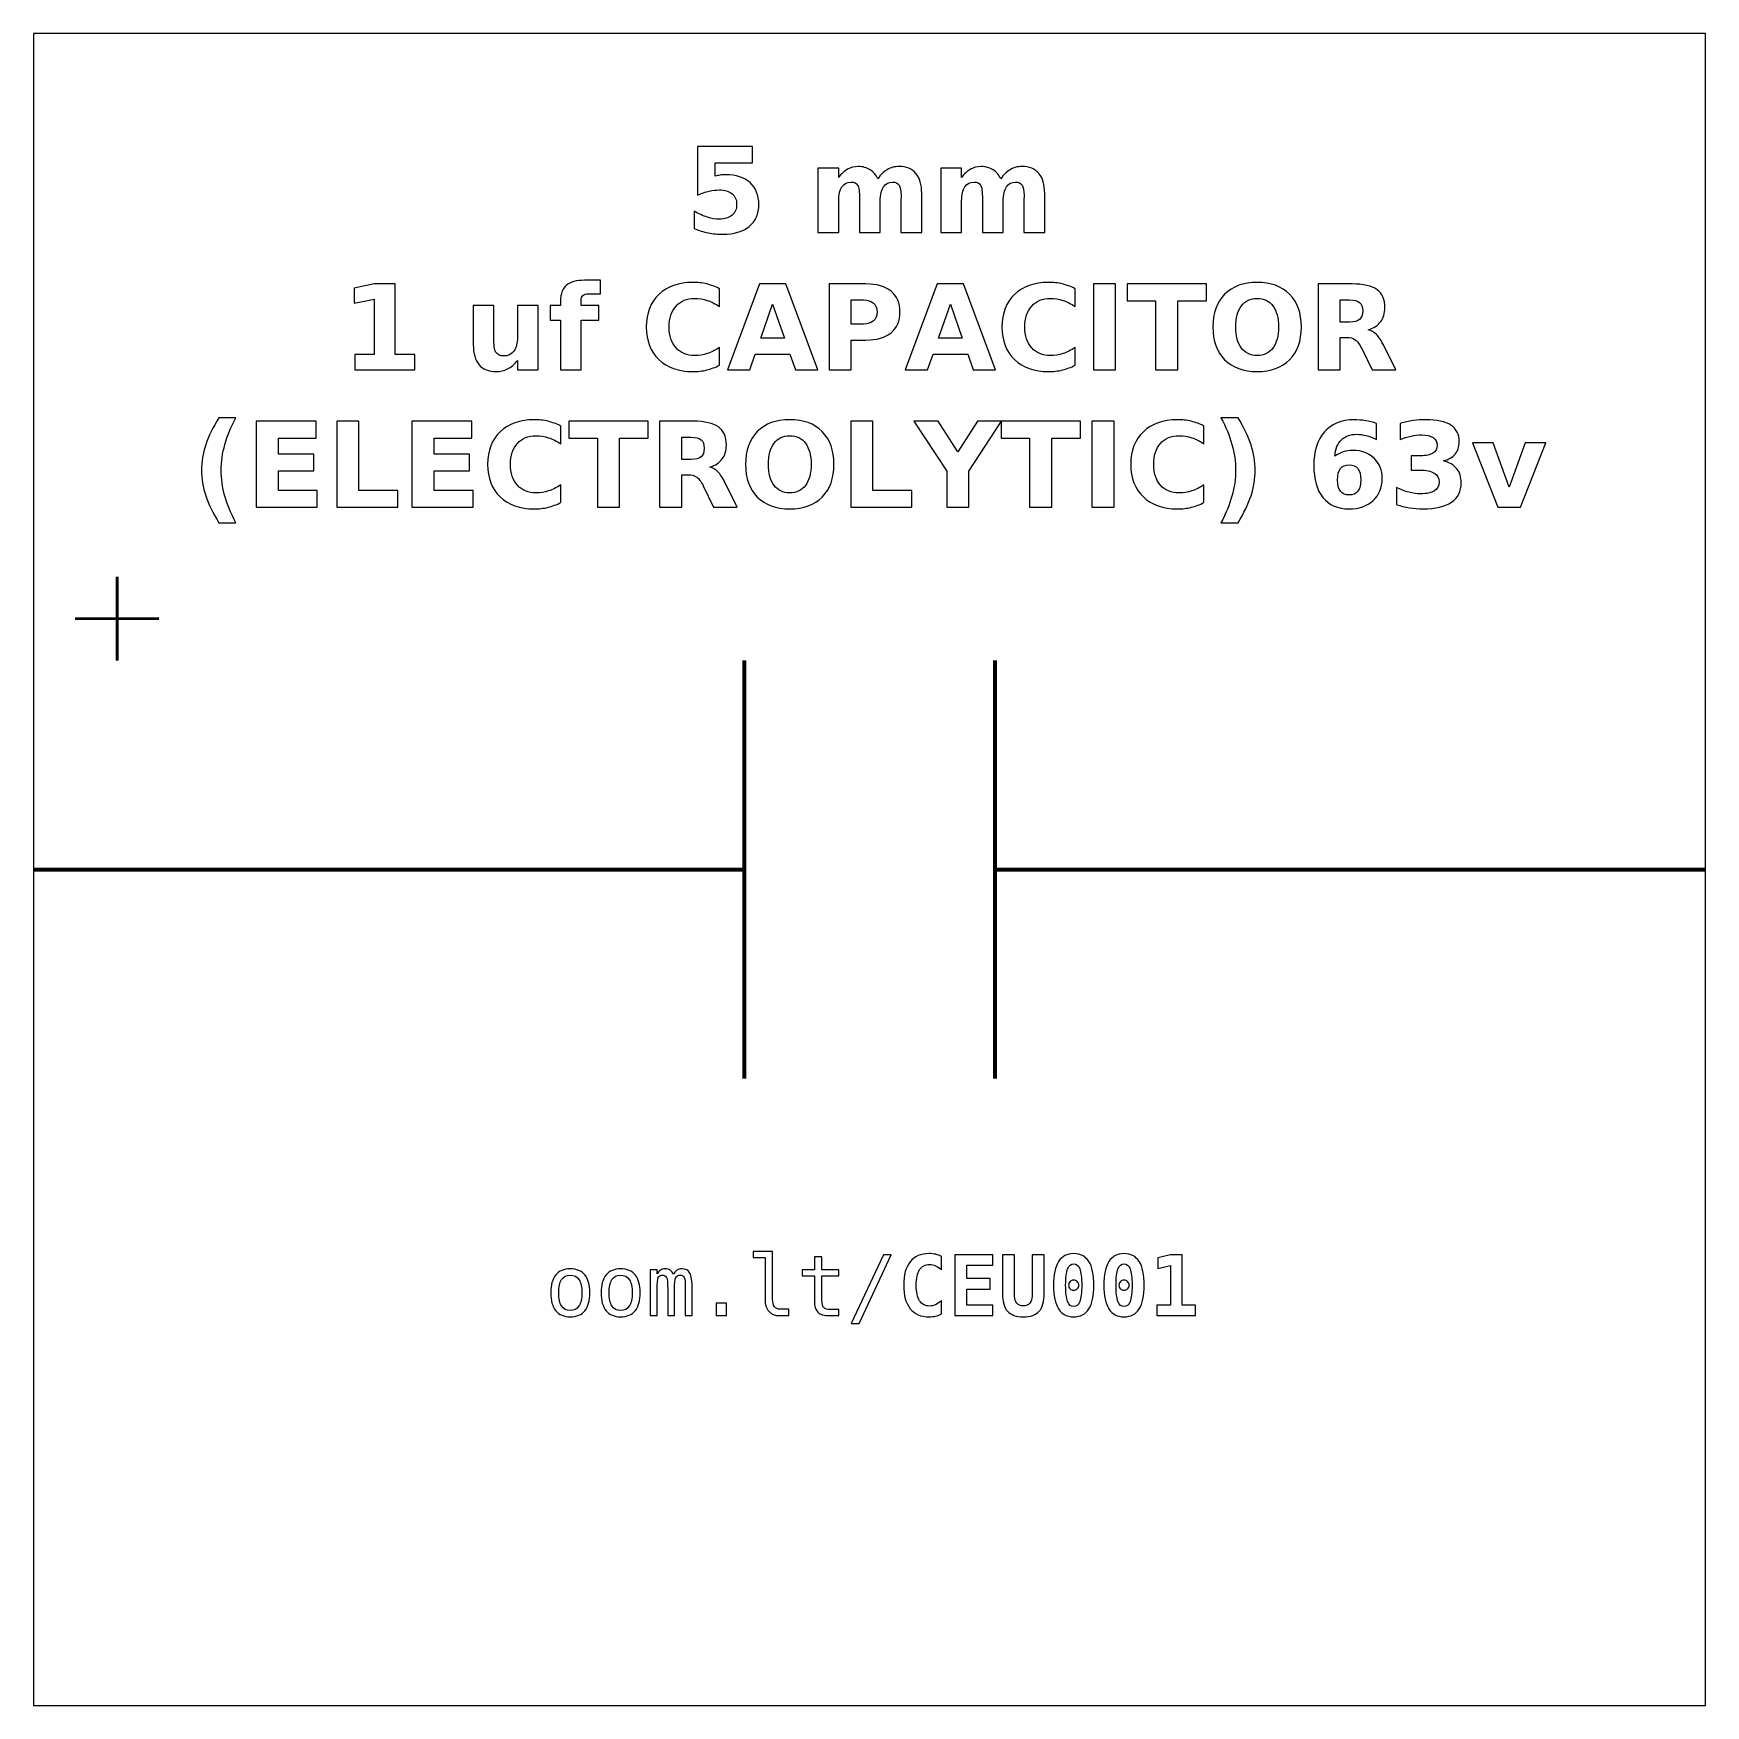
# Model space of a CAD drawing. Header units: centimetres. Extents: x -11.5 to -9.5, y -15.85 to -13.85.
import ezdxf

# ---------------------------------------------------------------- set-up
doc = ezdxf.new("R2010")
doc.units = ezdxf.units.CM
doc.header["$MEASUREMENT"] = 0
doc.layers.add('Layer 1', color=7, linetype='Continuous')

msp = doc.modelspace()

# ---------------------------------------------------------------- linework, layer by layer
at = {"layer": 'Layer 1', "color": 7}
msp.add_open_spline([(-11.5, -13.85), (-11.5, -13.85), (-9.5, -13.85), (-9.5, -13.85), (-9.5, -13.85), (-9.5, -13.85), (-9.5, -15.85), (-9.5, -15.85), (-9.5, -15.85), (-9.5, -15.85), (-11.5, -15.85), (-11.5, -15.85), (-11.5, -15.85), (-11.5, -15.85), (-11.5, -13.85), (-11.5, -13.85)], degree=3, knots=[0, 0, 0, 0, 0.25, 0.25, 0.25, 0.25, 0.5, 0.5, 0.5, 0.5, 0.75, 0.75, 0.75, 0.75, 1, 1, 1, 1], dxfattribs=at)
at = {"layer": 'Layer 1', "color": 250}
for points, knots in [([(-10.70574, -13.98534), (-10.70574, -13.98534), (-10.6398, -13.98534), (-10.6398, -13.98534), (-10.6398, -13.98534), (-10.6398, -13.98534), (-10.6398, -14.00484), (-10.6398, -14.00484), (-10.6398, -14.00484), (-10.6398, -14.00484), (-10.6846, -14.00484), (-10.6846, -14.00484), (-10.6846, -14.00484), (-10.6846, -14.00484), (-10.6846, -14.02076), (-10.6846, -14.02076), (-10.6846, -14.02076), (-10.68258, -14.02022), (-10.68055, -14.0198), (-10.67851, -14.01949), (-10.67851, -14.01949), (-10.67646, -14.01918), (-10.67432, -14.01904), (-10.67213, -14.01904), (-10.67213, -14.01904), (-10.65958, -14.01904), (-10.64982, -14.02217), (-10.64283, -14.02845), (-10.64283, -14.02845), (-10.63585, -14.03471), (-10.63237, -14.04345), (-10.63237, -14.05465), (-10.63237, -14.05465), (-10.63237, -14.06577), (-10.63618, -14.07448), (-10.64377, -14.08078), (-10.64377, -14.08078), (-10.65137, -14.08706), (-10.66193, -14.09021), (-10.67543, -14.09021), (-10.67543, -14.09021), (-10.68126, -14.09021), (-10.68705, -14.08964), (-10.69276, -14.08852), (-10.69276, -14.08852), (-10.69848, -14.08739), (-10.70417, -14.08569), (-10.70981, -14.08339), (-10.70981, -14.08339), (-10.70981, -14.08339), (-10.70981, -14.0625), (-10.70981, -14.0625), (-10.70981, -14.0625), (-10.70421, -14.06573), (-10.6989, -14.06813), (-10.69387, -14.06972), (-10.69387, -14.06972), (-10.68883, -14.07135), (-10.68408, -14.07215), (-10.67964, -14.07215), (-10.67964, -14.07215), (-10.67319, -14.07215), (-10.66814, -14.07057), (-10.66444, -14.06742), (-10.66444, -14.06742), (-10.66075, -14.06429), (-10.65889, -14.06004), (-10.65889, -14.05465), (-10.65889, -14.05465), (-10.65889, -14.04924), (-10.66075, -14.04498), (-10.66444, -14.04186), (-10.66444, -14.04186), (-10.66814, -14.03873), (-10.67319, -14.03718), (-10.67964, -14.03718), (-10.67964, -14.03718), (-10.68345, -14.03718), (-10.68752, -14.03767), (-10.69182, -14.03866), (-10.69182, -14.03866), (-10.69615, -14.03964), (-10.70078, -14.04117), (-10.70574, -14.04324), (-10.70574, -14.04324), (-10.70574, -14.04324), (-10.70574, -13.98534), (-10.70574, -13.98534)], [0, 0, 0, 0, 0.0454545, 0.0454545, 0.0454545, 0.0454545, 0.0909091, 0.0909091, 0.0909091, 0.0909091, 0.1363636, 0.1363636, 0.1363636, 0.1363636, 0.1818182, 0.1818182, 0.1818182, 0.1818182, 0.2272727, 0.2272727, 0.2272727, 0.2272727, 0.2727273, 0.2727273, 0.2727273, 0.2727273, 0.3181818, 0.3181818, 0.3181818, 0.3181818, 0.3636364, 0.3636364, 0.3636364, 0.3636364, 0.4090909, 0.4090909, 0.4090909, 0.4090909, 0.4545455, 0.4545455, 0.4545455, 0.4545455, 0.5, 0.5, 0.5, 0.5, 0.5454545, 0.5454545, 0.5454545, 0.5454545, 0.5909091, 0.5909091, 0.5909091, 0.5909091, 0.6363636, 0.6363636, 0.6363636, 0.6363636, 0.6818182, 0.6818182, 0.6818182, 0.6818182, 0.7272727, 0.7272727, 0.7272727, 0.7272727, 0.7727273, 0.7727273, 0.7727273, 0.7727273, 0.8181818, 0.8181818, 0.8181818, 0.8181818, 0.8636364, 0.8636364, 0.8636364, 0.8636364, 0.9090909, 0.9090909, 0.9090909, 0.9090909, 0.9545455, 0.9545455, 0.9545455, 0.9545455, 1, 1, 1, 1]), ([(-10.49001, -14.02386), (-10.48688, -14.01909), (-10.48319, -14.01544), (-10.47888, -14.01295), (-10.47888, -14.01295), (-10.47458, -14.01043), (-10.46988, -14.00919), (-10.46473, -14.00919), (-10.46473, -14.00919), (-10.45586, -14.00919), (-10.44911, -14.01192), (-10.44448, -14.0174), (-10.44448, -14.0174), (-10.43984, -14.02285), (-10.43751, -14.0308), (-10.43751, -14.04122), (-10.43751, -14.04122), (-10.43751, -14.04122), (-10.43751, -14.08821), (-10.43751, -14.08821), (-10.43751, -14.08821), (-10.43751, -14.08821), (-10.46233, -14.08821), (-10.46233, -14.08821), (-10.46233, -14.08821), (-10.46233, -14.08821), (-10.46233, -14.04797), (-10.46233, -14.04797), (-10.46233, -14.04797), (-10.46228, -14.04738), (-10.46226, -14.04677), (-10.46223, -14.04611), (-10.46223, -14.04611), (-10.46221, -14.04548), (-10.46219, -14.04456), (-10.46219, -14.04336), (-10.46219, -14.04336), (-10.46219, -14.0379), (-10.46298, -14.03393), (-10.46461, -14.03148), (-10.46461, -14.03148), (-10.46621, -14.02901), (-10.46879, -14.02779), (-10.47237, -14.02779), (-10.47237, -14.02779), (-10.47707, -14.02779), (-10.48067, -14.02972), (-10.48323, -14.03358), (-10.48323, -14.03358), (-10.48577, -14.03743), (-10.48709, -14.04301), (-10.48719, -14.05032), (-10.48719, -14.05032), (-10.48719, -14.05032), (-10.48719, -14.08821), (-10.48719, -14.08821), (-10.48719, -14.08821), (-10.48719, -14.08821), (-10.512, -14.08821), (-10.512, -14.08821), (-10.512, -14.08821), (-10.512, -14.08821), (-10.512, -14.04797), (-10.512, -14.04797), (-10.512, -14.04797), (-10.512, -14.03943), (-10.51273, -14.03393), (-10.51421, -14.03148), (-10.51421, -14.03148), (-10.51567, -14.02901), (-10.51828, -14.02779), (-10.52204, -14.02779), (-10.52204, -14.02779), (-10.52679, -14.02779), (-10.53044, -14.02974), (-10.533, -14.03362), (-10.533, -14.03362), (-10.53556, -14.0375), (-10.53686, -14.04303), (-10.53686, -14.05025), (-10.53686, -14.05025), (-10.53686, -14.05025), (-10.53686, -14.08821), (-10.53686, -14.08821), (-10.53686, -14.08821), (-10.53686, -14.08821), (-10.56167, -14.08821), (-10.56167, -14.08821), (-10.56167, -14.08821), (-10.56167, -14.08821), (-10.56167, -14.01105), (-10.56167, -14.01105), (-10.56167, -14.01105), (-10.56167, -14.01105), (-10.53686, -14.01105), (-10.53686, -14.01105), (-10.53686, -14.01105), (-10.53686, -14.01105), (-10.53686, -14.02236), (-10.53686, -14.02236), (-10.53686, -14.02236), (-10.53382, -14.01798), (-10.53034, -14.01472), (-10.52641, -14.0125), (-10.52641, -14.0125), (-10.52249, -14.01029), (-10.51816, -14.00919), (-10.51343, -14.00919), (-10.51343, -14.00919), (-10.50812, -14.00919), (-10.50339, -14.01048), (-10.49932, -14.01305), (-10.49932, -14.01305), (-10.49523, -14.01563), (-10.49212, -14.01923), (-10.49001, -14.02386)], [0, 0, 0, 0, 0.0344828, 0.0344828, 0.0344828, 0.0344828, 0.0689655, 0.0689655, 0.0689655, 0.0689655, 0.1034483, 0.1034483, 0.1034483, 0.1034483, 0.137931, 0.137931, 0.137931, 0.137931, 0.1724138, 0.1724138, 0.1724138, 0.1724138, 0.2068966, 0.2068966, 0.2068966, 0.2068966, 0.2413793, 0.2413793, 0.2413793, 0.2413793, 0.2758621, 0.2758621, 0.2758621, 0.2758621, 0.3103448, 0.3103448, 0.3103448, 0.3103448, 0.3448276, 0.3448276, 0.3448276, 0.3448276, 0.3793103, 0.3793103, 0.3793103, 0.3793103, 0.4137931, 0.4137931, 0.4137931, 0.4137931, 0.4482759, 0.4482759, 0.4482759, 0.4482759, 0.4827586, 0.4827586, 0.4827586, 0.4827586, 0.5172414, 0.5172414, 0.5172414, 0.5172414, 0.5517241, 0.5517241, 0.5517241, 0.5517241, 0.5862069, 0.5862069, 0.5862069, 0.5862069, 0.6206897, 0.6206897, 0.6206897, 0.6206897, 0.6551724, 0.6551724, 0.6551724, 0.6551724, 0.6896552, 0.6896552, 0.6896552, 0.6896552, 0.7241379, 0.7241379, 0.7241379, 0.7241379, 0.7586207, 0.7586207, 0.7586207, 0.7586207, 0.7931034, 0.7931034, 0.7931034, 0.7931034, 0.8275862, 0.8275862, 0.8275862, 0.8275862, 0.862069, 0.862069, 0.862069, 0.862069, 0.8965517, 0.8965517, 0.8965517, 0.8965517, 0.9310345, 0.9310345, 0.9310345, 0.9310345, 0.9655172, 0.9655172, 0.9655172, 0.9655172, 1, 1, 1, 1]), ([(-10.34297, -14.02386), (-10.33984, -14.01909), (-10.33615, -14.01544), (-10.33184, -14.01295), (-10.33184, -14.01295), (-10.32754, -14.01043), (-10.32284, -14.00919), (-10.31769, -14.00919), (-10.31769, -14.00919), (-10.30882, -14.00919), (-10.30207, -14.01192), (-10.29744, -14.0174), (-10.29744, -14.0174), (-10.2928, -14.02285), (-10.29047, -14.0308), (-10.29047, -14.04122), (-10.29047, -14.04122), (-10.29047, -14.04122), (-10.29047, -14.08821), (-10.29047, -14.08821), (-10.29047, -14.08821), (-10.29047, -14.08821), (-10.31529, -14.08821), (-10.31529, -14.08821), (-10.31529, -14.08821), (-10.31529, -14.08821), (-10.31529, -14.04797), (-10.31529, -14.04797), (-10.31529, -14.04797), (-10.31524, -14.04738), (-10.31522, -14.04677), (-10.31519, -14.04611), (-10.31519, -14.04611), (-10.31517, -14.04548), (-10.31515, -14.04456), (-10.31515, -14.04336), (-10.31515, -14.04336), (-10.31515, -14.0379), (-10.31594, -14.03393), (-10.31757, -14.03148), (-10.31757, -14.03148), (-10.31917, -14.02901), (-10.32175, -14.02779), (-10.32533, -14.02779), (-10.32533, -14.02779), (-10.33003, -14.02779), (-10.33363, -14.02972), (-10.33619, -14.03358), (-10.33619, -14.03358), (-10.33873, -14.03743), (-10.34005, -14.04301), (-10.34015, -14.05032), (-10.34015, -14.05032), (-10.34015, -14.05032), (-10.34015, -14.08821), (-10.34015, -14.08821), (-10.34015, -14.08821), (-10.34015, -14.08821), (-10.36496, -14.08821), (-10.36496, -14.08821), (-10.36496, -14.08821), (-10.36496, -14.08821), (-10.36496, -14.04797), (-10.36496, -14.04797), (-10.36496, -14.04797), (-10.36496, -14.03943), (-10.36569, -14.03393), (-10.36717, -14.03148), (-10.36717, -14.03148), (-10.36863, -14.02901), (-10.37124, -14.02779), (-10.375, -14.02779), (-10.375, -14.02779), (-10.37975, -14.02779), (-10.3834, -14.02974), (-10.38596, -14.03362), (-10.38596, -14.03362), (-10.38852, -14.0375), (-10.38982, -14.04303), (-10.38982, -14.05025), (-10.38982, -14.05025), (-10.38982, -14.05025), (-10.38982, -14.08821), (-10.38982, -14.08821), (-10.38982, -14.08821), (-10.38982, -14.08821), (-10.41463, -14.08821), (-10.41463, -14.08821), (-10.41463, -14.08821), (-10.41463, -14.08821), (-10.41463, -14.01105), (-10.41463, -14.01105), (-10.41463, -14.01105), (-10.41463, -14.01105), (-10.38982, -14.01105), (-10.38982, -14.01105), (-10.38982, -14.01105), (-10.38982, -14.01105), (-10.38982, -14.02236), (-10.38982, -14.02236), (-10.38982, -14.02236), (-10.38678, -14.01798), (-10.3833, -14.01472), (-10.37937, -14.0125), (-10.37937, -14.0125), (-10.37545, -14.01029), (-10.37112, -14.00919), (-10.36639, -14.00919), (-10.36639, -14.00919), (-10.36108, -14.00919), (-10.35635, -14.01048), (-10.35228, -14.01305), (-10.35228, -14.01305), (-10.34819, -14.01563), (-10.34508, -14.01923), (-10.34297, -14.02386)], [0, 0, 0, 0, 0.0344828, 0.0344828, 0.0344828, 0.0344828, 0.0689655, 0.0689655, 0.0689655, 0.0689655, 0.1034483, 0.1034483, 0.1034483, 0.1034483, 0.137931, 0.137931, 0.137931, 0.137931, 0.1724138, 0.1724138, 0.1724138, 0.1724138, 0.2068966, 0.2068966, 0.2068966, 0.2068966, 0.2413793, 0.2413793, 0.2413793, 0.2413793, 0.2758621, 0.2758621, 0.2758621, 0.2758621, 0.3103448, 0.3103448, 0.3103448, 0.3103448, 0.3448276, 0.3448276, 0.3448276, 0.3448276, 0.3793103, 0.3793103, 0.3793103, 0.3793103, 0.4137931, 0.4137931, 0.4137931, 0.4137931, 0.4482759, 0.4482759, 0.4482759, 0.4482759, 0.4827586, 0.4827586, 0.4827586, 0.4827586, 0.5172414, 0.5172414, 0.5172414, 0.5172414, 0.5517241, 0.5517241, 0.5517241, 0.5517241, 0.5862069, 0.5862069, 0.5862069, 0.5862069, 0.6206897, 0.6206897, 0.6206897, 0.6206897, 0.6551724, 0.6551724, 0.6551724, 0.6551724, 0.6896552, 0.6896552, 0.6896552, 0.6896552, 0.7241379, 0.7241379, 0.7241379, 0.7241379, 0.7586207, 0.7586207, 0.7586207, 0.7586207, 0.7931034, 0.7931034, 0.7931034, 0.7931034, 0.8275862, 0.8275862, 0.8275862, 0.8275862, 0.862069, 0.862069, 0.862069, 0.862069, 0.8965517, 0.8965517, 0.8965517, 0.8965517, 0.9310345, 0.9310345, 0.9310345, 0.9310345, 0.9655172, 0.9655172, 0.9655172, 0.9655172, 1, 1, 1, 1]), ([(-11.11577, -14.23414), (-11.11577, -14.23414), (-11.09234, -14.23414), (-11.09234, -14.23414), (-11.09234, -14.23414), (-11.09234, -14.23414), (-11.09234, -14.16765), (-11.09234, -14.16765), (-11.09234, -14.16765), (-11.09234, -14.16765), (-11.11638, -14.17262), (-11.11638, -14.17262), (-11.11638, -14.17262), (-11.11638, -14.17262), (-11.11638, -14.15455), (-11.11638, -14.15455), (-11.11638, -14.15455), (-11.11638, -14.15455), (-11.09248, -14.14959), (-11.09248, -14.14959), (-11.09248, -14.14959), (-11.09248, -14.14959), (-11.06727, -14.14959), (-11.06727, -14.14959), (-11.06727, -14.14959), (-11.06727, -14.14959), (-11.06727, -14.23414), (-11.06727, -14.23414), (-11.06727, -14.23414), (-11.06727, -14.23414), (-11.04385, -14.23414), (-11.04385, -14.23414), (-11.04385, -14.23414), (-11.04385, -14.23414), (-11.04385, -14.25246), (-11.04385, -14.25246), (-11.04385, -14.25246), (-11.04385, -14.25246), (-11.11577, -14.25246), (-11.11577, -14.25246), (-11.11577, -14.25246), (-11.11577, -14.25246), (-11.11577, -14.23414), (-11.11577, -14.23414)], [0, 0, 0, 0, 0.0909091, 0.0909091, 0.0909091, 0.0909091, 0.1818182, 0.1818182, 0.1818182, 0.1818182, 0.2727273, 0.2727273, 0.2727273, 0.2727273, 0.3636364, 0.3636364, 0.3636364, 0.3636364, 0.4545455, 0.4545455, 0.4545455, 0.4545455, 0.5454545, 0.5454545, 0.5454545, 0.5454545, 0.6363636, 0.6363636, 0.6363636, 0.6363636, 0.7272727, 0.7272727, 0.7272727, 0.7272727, 0.8181818, 0.8181818, 0.8181818, 0.8181818, 0.9090909, 0.9090909, 0.9090909, 0.9090909, 1, 1, 1, 1]), ([(-10.82188, -14.14524), (-10.82188, -14.14524), (-10.82188, -14.16142), (-10.82188, -14.16142), (-10.82188, -14.16142), (-10.82188, -14.16142), (-10.83554, -14.16142), (-10.83554, -14.16142), (-10.83554, -14.16142), (-10.83902, -14.16142), (-10.84147, -14.16206), (-10.84283, -14.16333), (-10.84283, -14.16333), (-10.84422, -14.1646), (-10.8449, -14.16678), (-10.8449, -14.16991), (-10.8449, -14.16991), (-10.8449, -14.16991), (-10.8449, -14.1753), (-10.8449, -14.1753), (-10.8449, -14.1753), (-10.8449, -14.1753), (-10.82383, -14.1753), (-10.82383, -14.1753), (-10.82383, -14.1753), (-10.82383, -14.1753), (-10.82383, -14.19294), (-10.82383, -14.19294), (-10.82383, -14.19294), (-10.82383, -14.19294), (-10.8449, -14.19294), (-10.8449, -14.19294), (-10.8449, -14.19294), (-10.8449, -14.19294), (-10.8449, -14.25246), (-10.8449, -14.25246), (-10.8449, -14.25246), (-10.8449, -14.25246), (-10.86957, -14.25246), (-10.86957, -14.25246), (-10.86957, -14.25246), (-10.86957, -14.25246), (-10.86957, -14.19294), (-10.86957, -14.19294), (-10.86957, -14.19294), (-10.86957, -14.19294), (-10.88183, -14.19294), (-10.88183, -14.19294), (-10.88183, -14.19294), (-10.88183, -14.19294), (-10.88183, -14.1753), (-10.88183, -14.1753), (-10.88183, -14.1753), (-10.88183, -14.1753), (-10.86957, -14.1753), (-10.86957, -14.1753), (-10.86957, -14.1753), (-10.86957, -14.1753), (-10.86957, -14.16991), (-10.86957, -14.16991), (-10.86957, -14.16991), (-10.86957, -14.16151), (-10.86722, -14.15528), (-10.86254, -14.15126), (-10.86254, -14.15126), (-10.85786, -14.14724), (-10.85059, -14.14524), (-10.84076, -14.14524), (-10.84076, -14.14524), (-10.84076, -14.14524), (-10.82188, -14.14524), (-10.82188, -14.14524)], [0, 0, 0, 0, 0.0555556, 0.0555556, 0.0555556, 0.0555556, 0.1111111, 0.1111111, 0.1111111, 0.1111111, 0.1666667, 0.1666667, 0.1666667, 0.1666667, 0.2222222, 0.2222222, 0.2222222, 0.2222222, 0.2777778, 0.2777778, 0.2777778, 0.2777778, 0.3333333, 0.3333333, 0.3333333, 0.3333333, 0.3888889, 0.3888889, 0.3888889, 0.3888889, 0.4444444, 0.4444444, 0.4444444, 0.4444444, 0.5, 0.5, 0.5, 0.5, 0.5555556, 0.5555556, 0.5555556, 0.5555556, 0.6111111, 0.6111111, 0.6111111, 0.6111111, 0.6666667, 0.6666667, 0.6666667, 0.6666667, 0.7222222, 0.7222222, 0.7222222, 0.7222222, 0.7777778, 0.7777778, 0.7777778, 0.7777778, 0.8333333, 0.8333333, 0.8333333, 0.8333333, 0.8888889, 0.8888889, 0.8888889, 0.8888889, 0.9444444, 0.9444444, 0.9444444, 0.9444444, 1, 1, 1, 1]), ([(-10.67948, -14.24682), (-10.68434, -14.24933), (-10.68942, -14.25124), (-10.69472, -14.25253), (-10.69472, -14.25253), (-10.69998, -14.25382), (-10.70551, -14.25446), (-10.71125, -14.25446), (-10.71125, -14.25446), (-10.72837, -14.25446), (-10.74194, -14.24966), (-10.75196, -14.24009), (-10.75196, -14.24009), (-10.76198, -14.23052), (-10.76699, -14.21754), (-10.76699, -14.20112), (-10.76699, -14.20112), (-10.76699, -14.18468), (-10.76198, -14.17167), (-10.75196, -14.1621), (-10.75196, -14.1621), (-10.74194, -14.15253), (-10.72837, -14.14773), (-10.71125, -14.14773), (-10.71125, -14.14773), (-10.70551, -14.14773), (-10.69998, -14.14837), (-10.69472, -14.14966), (-10.69472, -14.14966), (-10.68942, -14.15095), (-10.68434, -14.15286), (-10.67948, -14.15538), (-10.67948, -14.15538), (-10.67948, -14.15538), (-10.67948, -14.17666), (-10.67948, -14.17666), (-10.67948, -14.17666), (-10.68439, -14.1733), (-10.68924, -14.17085), (-10.69401, -14.1693), (-10.69401, -14.1693), (-10.69878, -14.16772), (-10.70382, -14.16695), (-10.70911, -14.16695), (-10.70911, -14.16695), (-10.71856, -14.16695), (-10.72602, -14.16998), (-10.73143, -14.17605), (-10.73143, -14.17605), (-10.73686, -14.18212), (-10.73957, -14.19047), (-10.73957, -14.20112), (-10.73957, -14.20112), (-10.73957, -14.21175), (-10.73686, -14.22008), (-10.73143, -14.22614), (-10.73143, -14.22614), (-10.72602, -14.23221), (-10.71856, -14.23524), (-10.70911, -14.23524), (-10.70911, -14.23524), (-10.70382, -14.23524), (-10.69878, -14.23447), (-10.69401, -14.23289), (-10.69401, -14.23289), (-10.68924, -14.23134), (-10.68439, -14.22889), (-10.67948, -14.22553), (-10.67948, -14.22553), (-10.67948, -14.22553), (-10.67948, -14.24682), (-10.67948, -14.24682)], [0, 0, 0, 0, 0.0555556, 0.0555556, 0.0555556, 0.0555556, 0.1111111, 0.1111111, 0.1111111, 0.1111111, 0.1666667, 0.1666667, 0.1666667, 0.1666667, 0.2222222, 0.2222222, 0.2222222, 0.2222222, 0.2777778, 0.2777778, 0.2777778, 0.2777778, 0.3333333, 0.3333333, 0.3333333, 0.3333333, 0.3888889, 0.3888889, 0.3888889, 0.3888889, 0.4444444, 0.4444444, 0.4444444, 0.4444444, 0.5, 0.5, 0.5, 0.5, 0.5555556, 0.5555556, 0.5555556, 0.5555556, 0.6111111, 0.6111111, 0.6111111, 0.6111111, 0.6666667, 0.6666667, 0.6666667, 0.6666667, 0.7222222, 0.7222222, 0.7222222, 0.7222222, 0.7777778, 0.7777778, 0.7777778, 0.7777778, 0.8333333, 0.8333333, 0.8333333, 0.8333333, 0.8888889, 0.8888889, 0.8888889, 0.8888889, 0.9444444, 0.9444444, 0.9444444, 0.9444444, 1, 1, 1, 1]), ([(-10.59509, -14.23374), (-10.59509, -14.23374), (-10.63658, -14.23374), (-10.63658, -14.23374), (-10.63658, -14.23374), (-10.63658, -14.23374), (-10.64312, -14.25246), (-10.64312, -14.25246), (-10.64312, -14.25246), (-10.64312, -14.25246), (-10.66979, -14.25246), (-10.66979, -14.25246), (-10.66979, -14.25246), (-10.66979, -14.25246), (-10.63169, -14.14959), (-10.63169, -14.14959), (-10.63169, -14.14959), (-10.63169, -14.14959), (-10.60006, -14.14959), (-10.60006, -14.14959), (-10.60006, -14.14959), (-10.60006, -14.14959), (-10.56196, -14.25246), (-10.56196, -14.25246), (-10.56196, -14.25246), (-10.56196, -14.25246), (-10.58863, -14.25246), (-10.58863, -14.25246), (-10.58863, -14.25246), (-10.58863, -14.25246), (-10.59509, -14.23374), (-10.59509, -14.23374)], [0, 0, 0, 0, 0.125, 0.125, 0.125, 0.125, 0.25, 0.25, 0.25, 0.25, 0.375, 0.375, 0.375, 0.375, 0.5, 0.5, 0.5, 0.5, 0.625, 0.625, 0.625, 0.625, 0.75, 0.75, 0.75, 0.75, 0.875, 0.875, 0.875, 0.875, 1, 1, 1, 1]), ([(-10.54829, -14.14959), (-10.54829, -14.14959), (-10.50427, -14.14959), (-10.50427, -14.14959), (-10.50427, -14.14959), (-10.49117, -14.14959), (-10.48112, -14.15251), (-10.47411, -14.15832), (-10.47411, -14.15832), (-10.46711, -14.16413), (-10.4636, -14.1724), (-10.4636, -14.18315), (-10.4636, -14.18315), (-10.4636, -14.19392), (-10.46711, -14.20222), (-10.47411, -14.20803), (-10.47411, -14.20803), (-10.48112, -14.21384), (-10.49117, -14.21676), (-10.50427, -14.21676), (-10.50427, -14.21676), (-10.50427, -14.21676), (-10.52176, -14.21676), (-10.52176, -14.21676), (-10.52176, -14.21676), (-10.52176, -14.21676), (-10.52176, -14.25246), (-10.52176, -14.25246), (-10.52176, -14.25246), (-10.52176, -14.25246), (-10.54829, -14.25246), (-10.54829, -14.25246), (-10.54829, -14.25246), (-10.54829, -14.25246), (-10.54829, -14.14959), (-10.54829, -14.14959)], [0, 0, 0, 0, 0.1111111, 0.1111111, 0.1111111, 0.1111111, 0.2222222, 0.2222222, 0.2222222, 0.2222222, 0.3333333, 0.3333333, 0.3333333, 0.3333333, 0.4444444, 0.4444444, 0.4444444, 0.4444444, 0.5555556, 0.5555556, 0.5555556, 0.5555556, 0.6666667, 0.6666667, 0.6666667, 0.6666667, 0.7777778, 0.7777778, 0.7777778, 0.7777778, 0.8888889, 0.8888889, 0.8888889, 0.8888889, 1, 1, 1, 1]), ([(-10.38246, -14.23374), (-10.38246, -14.23374), (-10.42395, -14.23374), (-10.42395, -14.23374), (-10.42395, -14.23374), (-10.42395, -14.23374), (-10.43049, -14.25246), (-10.43049, -14.25246), (-10.43049, -14.25246), (-10.43049, -14.25246), (-10.45716, -14.25246), (-10.45716, -14.25246), (-10.45716, -14.25246), (-10.45716, -14.25246), (-10.41906, -14.14959), (-10.41906, -14.14959), (-10.41906, -14.14959), (-10.41906, -14.14959), (-10.38743, -14.14959), (-10.38743, -14.14959), (-10.38743, -14.14959), (-10.38743, -14.14959), (-10.34933, -14.25246), (-10.34933, -14.25246), (-10.34933, -14.25246), (-10.34933, -14.25246), (-10.376, -14.25246), (-10.376, -14.25246), (-10.376, -14.25246), (-10.376, -14.25246), (-10.38246, -14.23374), (-10.38246, -14.23374)], [0, 0, 0, 0, 0.125, 0.125, 0.125, 0.125, 0.25, 0.25, 0.25, 0.25, 0.375, 0.375, 0.375, 0.375, 0.5, 0.5, 0.5, 0.5, 0.625, 0.625, 0.625, 0.625, 0.75, 0.75, 0.75, 0.75, 0.875, 0.875, 0.875, 0.875, 1, 1, 1, 1]), ([(-10.25408, -14.24682), (-10.25894, -14.24933), (-10.26402, -14.25124), (-10.26932, -14.25253), (-10.26932, -14.25253), (-10.27458, -14.25382), (-10.28011, -14.25446), (-10.28585, -14.25446), (-10.28585, -14.25446), (-10.30297, -14.25446), (-10.31654, -14.24966), (-10.32656, -14.24009), (-10.32656, -14.24009), (-10.33658, -14.23052), (-10.34159, -14.21754), (-10.34159, -14.20112), (-10.34159, -14.20112), (-10.34159, -14.18468), (-10.33658, -14.17167), (-10.32656, -14.1621), (-10.32656, -14.1621), (-10.31654, -14.15253), (-10.30297, -14.14773), (-10.28585, -14.14773), (-10.28585, -14.14773), (-10.28011, -14.14773), (-10.27458, -14.14837), (-10.26932, -14.14966), (-10.26932, -14.14966), (-10.26402, -14.15095), (-10.25894, -14.15286), (-10.25408, -14.15538), (-10.25408, -14.15538), (-10.25408, -14.15538), (-10.25408, -14.17666), (-10.25408, -14.17666), (-10.25408, -14.17666), (-10.25899, -14.1733), (-10.26384, -14.17085), (-10.26861, -14.1693), (-10.26861, -14.1693), (-10.27338, -14.16772), (-10.27842, -14.16695), (-10.28371, -14.16695), (-10.28371, -14.16695), (-10.29316, -14.16695), (-10.30062, -14.16998), (-10.30603, -14.17605), (-10.30603, -14.17605), (-10.31146, -14.18212), (-10.31417, -14.19047), (-10.31417, -14.20112), (-10.31417, -14.20112), (-10.31417, -14.21175), (-10.31146, -14.22008), (-10.30603, -14.22614), (-10.30603, -14.22614), (-10.30062, -14.23221), (-10.29316, -14.23524), (-10.28371, -14.23524), (-10.28371, -14.23524), (-10.27842, -14.23524), (-10.27338, -14.23447), (-10.26861, -14.23289), (-10.26861, -14.23289), (-10.26384, -14.23134), (-10.25899, -14.22889), (-10.25408, -14.22553), (-10.25408, -14.22553), (-10.25408, -14.22553), (-10.25408, -14.24682), (-10.25408, -14.24682)], [0, 0, 0, 0, 0.0555556, 0.0555556, 0.0555556, 0.0555556, 0.1111111, 0.1111111, 0.1111111, 0.1111111, 0.1666667, 0.1666667, 0.1666667, 0.1666667, 0.2222222, 0.2222222, 0.2222222, 0.2222222, 0.2777778, 0.2777778, 0.2777778, 0.2777778, 0.3333333, 0.3333333, 0.3333333, 0.3333333, 0.3888889, 0.3888889, 0.3888889, 0.3888889, 0.4444444, 0.4444444, 0.4444444, 0.4444444, 0.5, 0.5, 0.5, 0.5, 0.5555556, 0.5555556, 0.5555556, 0.5555556, 0.6111111, 0.6111111, 0.6111111, 0.6111111, 0.6666667, 0.6666667, 0.6666667, 0.6666667, 0.7222222, 0.7222222, 0.7222222, 0.7222222, 0.7777778, 0.7777778, 0.7777778, 0.7777778, 0.8333333, 0.8333333, 0.8333333, 0.8333333, 0.8888889, 0.8888889, 0.8888889, 0.8888889, 0.9444444, 0.9444444, 0.9444444, 0.9444444, 1, 1, 1, 1]), ([(-10.23211, -14.14959), (-10.23211, -14.14959), (-10.20558, -14.14959), (-10.20558, -14.14959), (-10.20558, -14.14959), (-10.20558, -14.14959), (-10.20558, -14.25246), (-10.20558, -14.25246), (-10.20558, -14.25246), (-10.20558, -14.25246), (-10.23211, -14.25246), (-10.23211, -14.25246), (-10.23211, -14.25246), (-10.23211, -14.25246), (-10.23211, -14.14959), (-10.23211, -14.14959)], [0, 0, 0, 0, 0.25, 0.25, 0.25, 0.25, 0.5, 0.5, 0.5, 0.5, 0.75, 0.75, 0.75, 0.75, 1, 1, 1, 1]), ([(-10.1919, -14.14959), (-10.1919, -14.14959), (-10.0971, -14.14959), (-10.0971, -14.14959), (-10.0971, -14.14959), (-10.0971, -14.14959), (-10.0971, -14.16965), (-10.0971, -14.16965), (-10.0971, -14.16965), (-10.0971, -14.16965), (-10.1312, -14.16965), (-10.1312, -14.16965), (-10.1312, -14.16965), (-10.1312, -14.16965), (-10.1312, -14.25246), (-10.1312, -14.25246), (-10.1312, -14.25246), (-10.1312, -14.25246), (-10.15773, -14.25246), (-10.15773, -14.25246), (-10.15773, -14.25246), (-10.15773, -14.25246), (-10.15773, -14.16965), (-10.15773, -14.16965), (-10.15773, -14.16965), (-10.15773, -14.16965), (-10.1919, -14.16965), (-10.1919, -14.16965), (-10.1919, -14.16965), (-10.1919, -14.16965), (-10.1919, -14.14959), (-10.1919, -14.14959)], [0, 0, 0, 0, 0.125, 0.125, 0.125, 0.125, 0.25, 0.25, 0.25, 0.25, 0.375, 0.375, 0.375, 0.375, 0.5, 0.5, 0.5, 0.5, 0.625, 0.625, 0.625, 0.625, 0.75, 0.75, 0.75, 0.75, 0.875, 0.875, 0.875, 0.875, 1, 1, 1, 1]), ([(-10.03637, -14.14773), (-10.01984, -14.14773), (-10.00688, -14.15246), (-9.99752, -14.16194), (-9.99752, -14.16194), (-9.98814, -14.17139), (-9.98346, -14.18444), (-9.98346, -14.20112), (-9.98346, -14.20112), (-9.98346, -14.21775), (-9.98814, -14.2308), (-9.99752, -14.24025), (-9.99752, -14.24025), (-10.00688, -14.24973), (-10.01984, -14.25446), (-10.03637, -14.25446), (-10.03637, -14.25446), (-10.05286, -14.25446), (-10.06579, -14.24973), (-10.0752, -14.24025), (-10.0752, -14.24025), (-10.08458, -14.2308), (-10.08929, -14.21775), (-10.08929, -14.20112), (-10.08929, -14.20112), (-10.08929, -14.18444), (-10.08458, -14.17139), (-10.0752, -14.16194), (-10.0752, -14.16194), (-10.06579, -14.15246), (-10.05286, -14.14773), (-10.03637, -14.14773)], [0, 0, 0, 0, 0.125, 0.125, 0.125, 0.125, 0.25, 0.25, 0.25, 0.25, 0.375, 0.375, 0.375, 0.375, 0.5, 0.5, 0.5, 0.5, 0.625, 0.625, 0.625, 0.625, 0.75, 0.75, 0.75, 0.75, 0.875, 0.875, 0.875, 0.875, 1, 1, 1, 1]), ([(-9.93686, -14.21354), (-9.93686, -14.21354), (-9.93686, -14.25246), (-9.93686, -14.25246), (-9.93686, -14.25246), (-9.93686, -14.25246), (-9.96339, -14.25246), (-9.96339, -14.25246), (-9.96339, -14.25246), (-9.96339, -14.25246), (-9.96339, -14.14959), (-9.96339, -14.14959), (-9.96339, -14.14959), (-9.96339, -14.14959), (-9.92287, -14.14959), (-9.92287, -14.14959), (-9.92287, -14.14959), (-9.90932, -14.14959), (-9.89937, -14.15187), (-9.89307, -14.15641), (-9.89307, -14.15641), (-9.88675, -14.16095), (-9.88359, -14.16815), (-9.88359, -14.17798), (-9.88359, -14.17798), (-9.88359, -14.18477), (-9.88524, -14.19037), (-9.88851, -14.19472), (-9.88851, -14.19472), (-9.8918, -14.1991), (-9.89676, -14.20232), (-9.90337, -14.20437), (-9.90337, -14.20437), (-9.89975, -14.20521), (-9.89648, -14.20707), (-9.89361, -14.20999), (-9.89361, -14.20999), (-9.89074, -14.2129), (-9.88785, -14.21732), (-9.88491, -14.22325), (-9.88491, -14.22325), (-9.88491, -14.22325), (-9.87049, -14.25246), (-9.87049, -14.25246), (-9.87049, -14.25246), (-9.87049, -14.25246), (-9.89876, -14.25246), (-9.89876, -14.25246), (-9.89876, -14.25246), (-9.89876, -14.25246), (-9.9113, -14.2269), (-9.9113, -14.2269), (-9.9113, -14.2269), (-9.91381, -14.22177), (-9.91638, -14.21824), (-9.91899, -14.21636), (-9.91899, -14.21636), (-9.92158, -14.21448), (-9.92503, -14.21354), (-9.92936, -14.21354), (-9.92936, -14.21354), (-9.92936, -14.21354), (-9.93686, -14.21354), (-9.93686, -14.21354)], [0, 0, 0, 0, 0.0625, 0.0625, 0.0625, 0.0625, 0.125, 0.125, 0.125, 0.125, 0.1875, 0.1875, 0.1875, 0.1875, 0.25, 0.25, 0.25, 0.25, 0.3125, 0.3125, 0.3125, 0.3125, 0.375, 0.375, 0.375, 0.375, 0.4375, 0.4375, 0.4375, 0.4375, 0.5, 0.5, 0.5, 0.5, 0.5625, 0.5625, 0.5625, 0.5625, 0.625, 0.625, 0.625, 0.625, 0.6875, 0.6875, 0.6875, 0.6875, 0.75, 0.75, 0.75, 0.75, 0.8125, 0.8125, 0.8125, 0.8125, 0.875, 0.875, 0.875, 0.875, 0.9375, 0.9375, 0.9375, 0.9375, 1, 1, 1, 1]), ([(-10.97395, -14.22243), (-10.97395, -14.22243), (-10.97395, -14.1753), (-10.97395, -14.1753), (-10.97395, -14.1753), (-10.97395, -14.1753), (-10.94914, -14.1753), (-10.94914, -14.1753), (-10.94914, -14.1753), (-10.94914, -14.1753), (-10.94914, -14.18301), (-10.94914, -14.18301), (-10.94914, -14.18301), (-10.94914, -14.1872), (-10.94916, -14.19244), (-10.94921, -14.19874), (-10.94921, -14.19874), (-10.94926, -14.20507), (-10.94928, -14.20928), (-10.94928, -14.2114), (-10.94928, -14.2114), (-10.94928, -14.21761), (-10.94911, -14.22207), (-10.94879, -14.2248), (-10.94879, -14.2248), (-10.94848, -14.22753), (-10.94792, -14.22951), (-10.94714, -14.23075), (-10.94714, -14.23075), (-10.94613, -14.23238), (-10.94481, -14.2336), (-10.94319, -14.23447), (-10.94319, -14.23447), (-10.94154, -14.23534), (-10.93968, -14.23579), (-10.93757, -14.23579), (-10.93757, -14.23579), (-10.93242, -14.23579), (-10.92837, -14.23381), (-10.92543, -14.22986), (-10.92543, -14.22986), (-10.92249, -14.22591), (-10.92103, -14.22043), (-10.92103, -14.2134), (-10.92103, -14.2134), (-10.92103, -14.2134), (-10.92103, -14.1753), (-10.92103, -14.1753), (-10.92103, -14.1753), (-10.92103, -14.1753), (-10.89636, -14.1753), (-10.89636, -14.1753), (-10.89636, -14.1753), (-10.89636, -14.1753), (-10.89636, -14.25246), (-10.89636, -14.25246), (-10.89636, -14.25246), (-10.89636, -14.25246), (-10.92103, -14.25246), (-10.92103, -14.25246), (-10.92103, -14.25246), (-10.92103, -14.25246), (-10.92103, -14.24129), (-10.92103, -14.24129), (-10.92103, -14.24129), (-10.92475, -14.2458), (-10.9287, -14.24912), (-10.93284, -14.25126), (-10.93284, -14.25126), (-10.937, -14.2534), (-10.94159, -14.25446), (-10.9466, -14.25446), (-10.9466, -14.25446), (-10.95551, -14.25446), (-10.96228, -14.25173), (-10.96696, -14.24625), (-10.96696, -14.24625), (-10.97162, -14.24079), (-10.97395, -14.23285), (-10.97395, -14.22243)], [0, 0, 0, 0, 0.05, 0.05, 0.05, 0.05, 0.1, 0.1, 0.1, 0.1, 0.15, 0.15, 0.15, 0.15, 0.2, 0.2, 0.2, 0.2, 0.25, 0.25, 0.25, 0.25, 0.3, 0.3, 0.3, 0.3, 0.35, 0.35, 0.35, 0.35, 0.4, 0.4, 0.4, 0.4, 0.45, 0.45, 0.45, 0.45, 0.5, 0.5, 0.5, 0.5, 0.55, 0.55, 0.55, 0.55, 0.6, 0.6, 0.6, 0.6, 0.65, 0.65, 0.65, 0.65, 0.7, 0.7, 0.7, 0.7, 0.75, 0.75, 0.75, 0.75, 0.8, 0.8, 0.8, 0.8, 0.85, 0.85, 0.85, 0.85, 0.9, 0.9, 0.9, 0.9, 0.95, 0.95, 0.95, 0.95, 1, 1, 1, 1]), ([(-10.62997, -14.21464), (-10.62997, -14.21464), (-10.60177, -14.21464), (-10.60177, -14.21464), (-10.60177, -14.21464), (-10.60177, -14.21464), (-10.61584, -14.17372), (-10.61584, -14.17372), (-10.61584, -14.17372), (-10.61584, -14.17372), (-10.62997, -14.21464), (-10.62997, -14.21464)], [0, 0, 0, 0, 0.3333333, 0.3333333, 0.3333333, 0.3333333, 0.6666667, 0.6666667, 0.6666667, 0.6666667, 1, 1, 1, 1]), ([(-10.52176, -14.16881), (-10.52176, -14.16881), (-10.52176, -14.19754), (-10.52176, -14.19754), (-10.52176, -14.19754), (-10.52176, -14.19754), (-10.50709, -14.19754), (-10.50709, -14.19754), (-10.50709, -14.19754), (-10.50194, -14.19754), (-10.49796, -14.1963), (-10.49516, -14.19378), (-10.49516, -14.19378), (-10.49236, -14.19129), (-10.49095, -14.18774), (-10.49095, -14.18315), (-10.49095, -14.18315), (-10.49095, -14.17854), (-10.49236, -14.17501), (-10.49516, -14.17252), (-10.49516, -14.17252), (-10.49796, -14.17005), (-10.50194, -14.16881), (-10.50709, -14.16881), (-10.50709, -14.16881), (-10.50709, -14.16881), (-10.52176, -14.16881), (-10.52176, -14.16881)], [0, 0, 0, 0, 0.1428571, 0.1428571, 0.1428571, 0.1428571, 0.2857143, 0.2857143, 0.2857143, 0.2857143, 0.4285714, 0.4285714, 0.4285714, 0.4285714, 0.5714286, 0.5714286, 0.5714286, 0.5714286, 0.7142857, 0.7142857, 0.7142857, 0.7142857, 0.8571429, 0.8571429, 0.8571429, 0.8571429, 1, 1, 1, 1]), ([(-10.41734, -14.21464), (-10.41734, -14.21464), (-10.38914, -14.21464), (-10.38914, -14.21464), (-10.38914, -14.21464), (-10.38914, -14.21464), (-10.40321, -14.17372), (-10.40321, -14.17372), (-10.40321, -14.17372), (-10.40321, -14.17372), (-10.41734, -14.21464), (-10.41734, -14.21464)], [0, 0, 0, 0, 0.3333333, 0.3333333, 0.3333333, 0.3333333, 0.6666667, 0.6666667, 0.6666667, 0.6666667, 1, 1, 1, 1]), ([(-10.03637, -14.16695), (-10.04446, -14.16695), (-10.05072, -14.16993), (-10.05519, -14.17591), (-10.05519, -14.17591), (-10.05963, -14.18188), (-10.06187, -14.19028), (-10.06187, -14.20112), (-10.06187, -14.20112), (-10.06187, -14.21194), (-10.05963, -14.22031), (-10.05519, -14.22628), (-10.05519, -14.22628), (-10.05072, -14.23226), (-10.04446, -14.23524), (-10.03637, -14.23524), (-10.03637, -14.23524), (-10.02823, -14.23524), (-10.02196, -14.23226), (-10.01749, -14.22628), (-10.01749, -14.22628), (-10.01304, -14.22031), (-10.01081, -14.21194), (-10.01081, -14.20112), (-10.01081, -14.20112), (-10.01081, -14.19028), (-10.01304, -14.18188), (-10.01749, -14.17591), (-10.01749, -14.17591), (-10.02196, -14.16993), (-10.02823, -14.16695), (-10.03637, -14.16695)], [0, 0, 0, 0, 0.125, 0.125, 0.125, 0.125, 0.25, 0.25, 0.25, 0.25, 0.375, 0.375, 0.375, 0.375, 0.5, 0.5, 0.5, 0.5, 0.625, 0.625, 0.625, 0.625, 0.75, 0.75, 0.75, 0.75, 0.875, 0.875, 0.875, 0.875, 1, 1, 1, 1]), ([(-9.92569, -14.19522), (-9.92014, -14.19522), (-9.91614, -14.19418), (-9.91374, -14.19211), (-9.91374, -14.19211), (-9.91132, -14.19004), (-9.91012, -14.18663), (-9.91012, -14.1819), (-9.91012, -14.1819), (-9.91012, -14.17722), (-9.91132, -14.17386), (-9.91374, -14.17184), (-9.91374, -14.17184), (-9.91614, -14.16982), (-9.92014, -14.16881), (-9.92569, -14.16881), (-9.92569, -14.16881), (-9.92569, -14.16881), (-9.93686, -14.16881), (-9.93686, -14.16881), (-9.93686, -14.16881), (-9.93686, -14.16881), (-9.93686, -14.19522), (-9.93686, -14.19522), (-9.93686, -14.19522), (-9.93686, -14.19522), (-9.92569, -14.19522), (-9.92569, -14.19522)], [0, 0, 0, 0, 0.1428571, 0.1428571, 0.1428571, 0.1428571, 0.2857143, 0.2857143, 0.2857143, 0.2857143, 0.4285714, 0.4285714, 0.4285714, 0.4285714, 0.5714286, 0.5714286, 0.5714286, 0.5714286, 0.7142857, 0.7142857, 0.7142857, 0.7142857, 0.8571429, 0.8571429, 0.8571429, 0.8571429, 1, 1, 1, 1]), ([(-11.25781, -14.43531), (-11.25781, -14.43531), (-11.27827, -14.43531), (-11.27827, -14.43531), (-11.27827, -14.43531), (-11.2853, -14.42398), (-11.2905, -14.41318), (-11.29384, -14.40295), (-11.29384, -14.40295), (-11.2972, -14.39274), (-11.29887, -14.38261), (-11.29887, -14.37254), (-11.29887, -14.37254), (-11.29887, -14.36248), (-11.29718, -14.35229), (-11.29382, -14.34199), (-11.29382, -14.34199), (-11.29043, -14.33167), (-11.28526, -14.3209), (-11.27827, -14.30963), (-11.27827, -14.30963), (-11.27827, -14.30963), (-11.25781, -14.30963), (-11.25781, -14.30963), (-11.25781, -14.30963), (-11.26369, -14.32052), (-11.26809, -14.33117), (-11.27103, -14.34157), (-11.27103, -14.34157), (-11.27397, -14.35196), (-11.27545, -14.36224), (-11.27545, -14.3724), (-11.27545, -14.3724), (-11.27545, -14.38256), (-11.27399, -14.39284), (-11.27108, -14.40328), (-11.27108, -14.40328), (-11.26816, -14.4137), (-11.26374, -14.42438), (-11.25781, -14.43531)], [0, 0, 0, 0, 0.1, 0.1, 0.1, 0.1, 0.2, 0.2, 0.2, 0.2, 0.3, 0.3, 0.3, 0.3, 0.4, 0.4, 0.4, 0.4, 0.5, 0.5, 0.5, 0.5, 0.6, 0.6, 0.6, 0.6, 0.7, 0.7, 0.7, 0.7, 0.8, 0.8, 0.8, 0.8, 0.9, 0.9, 0.9, 0.9, 1, 1, 1, 1]), ([(-11.23356, -14.31384), (-11.23356, -14.31384), (-11.16197, -14.31384), (-11.16197, -14.31384), (-11.16197, -14.31384), (-11.16197, -14.31384), (-11.16197, -14.3339), (-11.16197, -14.3339), (-11.16197, -14.3339), (-11.16197, -14.3339), (-11.20703, -14.3339), (-11.20703, -14.3339), (-11.20703, -14.3339), (-11.20703, -14.3339), (-11.20703, -14.35305), (-11.20703, -14.35305), (-11.20703, -14.35305), (-11.20703, -14.35305), (-11.16468, -14.35305), (-11.16468, -14.35305), (-11.16468, -14.35305), (-11.16468, -14.35305), (-11.16468, -14.37311), (-11.16468, -14.37311), (-11.16468, -14.37311), (-11.16468, -14.37311), (-11.20703, -14.37311), (-11.20703, -14.37311), (-11.20703, -14.37311), (-11.20703, -14.37311), (-11.20703, -14.39665), (-11.20703, -14.39665), (-11.20703, -14.39665), (-11.20703, -14.39665), (-11.16047, -14.39665), (-11.16047, -14.39665), (-11.16047, -14.39665), (-11.16047, -14.39665), (-11.16047, -14.41671), (-11.16047, -14.41671), (-11.16047, -14.41671), (-11.16047, -14.41671), (-11.23356, -14.41671), (-11.23356, -14.41671), (-11.23356, -14.41671), (-11.23356, -14.41671), (-11.23356, -14.31384), (-11.23356, -14.31384)], [0, 0, 0, 0, 0.0833333, 0.0833333, 0.0833333, 0.0833333, 0.1666667, 0.1666667, 0.1666667, 0.1666667, 0.25, 0.25, 0.25, 0.25, 0.3333333, 0.3333333, 0.3333333, 0.3333333, 0.4166667, 0.4166667, 0.4166667, 0.4166667, 0.5, 0.5, 0.5, 0.5, 0.5833333, 0.5833333, 0.5833333, 0.5833333, 0.6666667, 0.6666667, 0.6666667, 0.6666667, 0.75, 0.75, 0.75, 0.75, 0.8333333, 0.8333333, 0.8333333, 0.8333333, 0.9166667, 0.9166667, 0.9166667, 0.9166667, 1, 1, 1, 1]), ([(-11.13716, -14.31384), (-11.13716, -14.31384), (-11.11063, -14.31384), (-11.11063, -14.31384), (-11.11063, -14.31384), (-11.11063, -14.31384), (-11.11063, -14.39665), (-11.11063, -14.39665), (-11.11063, -14.39665), (-11.11063, -14.39665), (-11.06407, -14.39665), (-11.06407, -14.39665), (-11.06407, -14.39665), (-11.06407, -14.39665), (-11.06407, -14.41671), (-11.06407, -14.41671), (-11.06407, -14.41671), (-11.06407, -14.41671), (-11.13716, -14.41671), (-11.13716, -14.41671), (-11.13716, -14.41671), (-11.13716, -14.41671), (-11.13716, -14.31384), (-11.13716, -14.31384)], [0, 0, 0, 0, 0.1666667, 0.1666667, 0.1666667, 0.1666667, 0.3333333, 0.3333333, 0.3333333, 0.3333333, 0.5, 0.5, 0.5, 0.5, 0.6666667, 0.6666667, 0.6666667, 0.6666667, 0.8333333, 0.8333333, 0.8333333, 0.8333333, 1, 1, 1, 1]), ([(-11.04725, -14.31384), (-11.04725, -14.31384), (-10.97566, -14.31384), (-10.97566, -14.31384), (-10.97566, -14.31384), (-10.97566, -14.31384), (-10.97566, -14.3339), (-10.97566, -14.3339), (-10.97566, -14.3339), (-10.97566, -14.3339), (-11.02072, -14.3339), (-11.02072, -14.3339), (-11.02072, -14.3339), (-11.02072, -14.3339), (-11.02072, -14.35305), (-11.02072, -14.35305), (-11.02072, -14.35305), (-11.02072, -14.35305), (-10.97837, -14.35305), (-10.97837, -14.35305), (-10.97837, -14.35305), (-10.97837, -14.35305), (-10.97837, -14.37311), (-10.97837, -14.37311), (-10.97837, -14.37311), (-10.97837, -14.37311), (-11.02072, -14.37311), (-11.02072, -14.37311), (-11.02072, -14.37311), (-11.02072, -14.37311), (-11.02072, -14.39665), (-11.02072, -14.39665), (-11.02072, -14.39665), (-11.02072, -14.39665), (-10.97416, -14.39665), (-10.97416, -14.39665), (-10.97416, -14.39665), (-10.97416, -14.39665), (-10.97416, -14.41671), (-10.97416, -14.41671), (-10.97416, -14.41671), (-10.97416, -14.41671), (-11.04725, -14.41671), (-11.04725, -14.41671), (-11.04725, -14.41671), (-11.04725, -14.41671), (-11.04725, -14.31384), (-11.04725, -14.31384)], [0, 0, 0, 0, 0.0833333, 0.0833333, 0.0833333, 0.0833333, 0.1666667, 0.1666667, 0.1666667, 0.1666667, 0.25, 0.25, 0.25, 0.25, 0.3333333, 0.3333333, 0.3333333, 0.3333333, 0.4166667, 0.4166667, 0.4166667, 0.4166667, 0.5, 0.5, 0.5, 0.5, 0.5833333, 0.5833333, 0.5833333, 0.5833333, 0.6666667, 0.6666667, 0.6666667, 0.6666667, 0.75, 0.75, 0.75, 0.75, 0.8333333, 0.8333333, 0.8333333, 0.8333333, 0.9166667, 0.9166667, 0.9166667, 0.9166667, 1, 1, 1, 1]), ([(-10.86927, -14.41107), (-10.87413, -14.41358), (-10.87921, -14.41549), (-10.88451, -14.41678), (-10.88451, -14.41678), (-10.88977, -14.41807), (-10.8953, -14.41871), (-10.90104, -14.41871), (-10.90104, -14.41871), (-10.91816, -14.41871), (-10.93173, -14.41391), (-10.94175, -14.40434), (-10.94175, -14.40434), (-10.95177, -14.39477), (-10.95678, -14.38179), (-10.95678, -14.36537), (-10.95678, -14.36537), (-10.95678, -14.34893), (-10.95177, -14.33592), (-10.94175, -14.32635), (-10.94175, -14.32635), (-10.93173, -14.31678), (-10.91816, -14.31198), (-10.90104, -14.31198), (-10.90104, -14.31198), (-10.8953, -14.31198), (-10.88977, -14.31262), (-10.88451, -14.31391), (-10.88451, -14.31391), (-10.87921, -14.3152), (-10.87413, -14.31711), (-10.86927, -14.31963), (-10.86927, -14.31963), (-10.86927, -14.31963), (-10.86927, -14.34091), (-10.86927, -14.34091), (-10.86927, -14.34091), (-10.87418, -14.33755), (-10.87903, -14.3351), (-10.8838, -14.33355), (-10.8838, -14.33355), (-10.88857, -14.33197), (-10.89361, -14.3312), (-10.8989, -14.3312), (-10.8989, -14.3312), (-10.90835, -14.3312), (-10.91581, -14.33423), (-10.92122, -14.3403), (-10.92122, -14.3403), (-10.92665, -14.34637), (-10.92936, -14.35472), (-10.92936, -14.36537), (-10.92936, -14.36537), (-10.92936, -14.376), (-10.92665, -14.38433), (-10.92122, -14.39039), (-10.92122, -14.39039), (-10.91581, -14.39646), (-10.90835, -14.39949), (-10.8989, -14.39949), (-10.8989, -14.39949), (-10.89361, -14.39949), (-10.88857, -14.39872), (-10.8838, -14.39714), (-10.8838, -14.39714), (-10.87903, -14.39559), (-10.87418, -14.39314), (-10.86927, -14.38978), (-10.86927, -14.38978), (-10.86927, -14.38978), (-10.86927, -14.41107), (-10.86927, -14.41107)], [0, 0, 0, 0, 0.0555556, 0.0555556, 0.0555556, 0.0555556, 0.1111111, 0.1111111, 0.1111111, 0.1111111, 0.1666667, 0.1666667, 0.1666667, 0.1666667, 0.2222222, 0.2222222, 0.2222222, 0.2222222, 0.2777778, 0.2777778, 0.2777778, 0.2777778, 0.3333333, 0.3333333, 0.3333333, 0.3333333, 0.3888889, 0.3888889, 0.3888889, 0.3888889, 0.4444444, 0.4444444, 0.4444444, 0.4444444, 0.5, 0.5, 0.5, 0.5, 0.5555556, 0.5555556, 0.5555556, 0.5555556, 0.6111111, 0.6111111, 0.6111111, 0.6111111, 0.6666667, 0.6666667, 0.6666667, 0.6666667, 0.7222222, 0.7222222, 0.7222222, 0.7222222, 0.7777778, 0.7777778, 0.7777778, 0.7777778, 0.8333333, 0.8333333, 0.8333333, 0.8333333, 0.8888889, 0.8888889, 0.8888889, 0.8888889, 0.9444444, 0.9444444, 0.9444444, 0.9444444, 1, 1, 1, 1]), ([(-10.85958, -14.31384), (-10.85958, -14.31384), (-10.76478, -14.31384), (-10.76478, -14.31384), (-10.76478, -14.31384), (-10.76478, -14.31384), (-10.76478, -14.3339), (-10.76478, -14.3339), (-10.76478, -14.3339), (-10.76478, -14.3339), (-10.79888, -14.3339), (-10.79888, -14.3339), (-10.79888, -14.3339), (-10.79888, -14.3339), (-10.79888, -14.41671), (-10.79888, -14.41671), (-10.79888, -14.41671), (-10.79888, -14.41671), (-10.82541, -14.41671), (-10.82541, -14.41671), (-10.82541, -14.41671), (-10.82541, -14.41671), (-10.82541, -14.3339), (-10.82541, -14.3339), (-10.82541, -14.3339), (-10.82541, -14.3339), (-10.85958, -14.3339), (-10.85958, -14.3339), (-10.85958, -14.3339), (-10.85958, -14.3339), (-10.85958, -14.31384), (-10.85958, -14.31384)], [0, 0, 0, 0, 0.125, 0.125, 0.125, 0.125, 0.25, 0.25, 0.25, 0.25, 0.375, 0.375, 0.375, 0.375, 0.5, 0.5, 0.5, 0.5, 0.625, 0.625, 0.625, 0.625, 0.75, 0.75, 0.75, 0.75, 0.875, 0.875, 0.875, 0.875, 1, 1, 1, 1]), ([(-10.72451, -14.37779), (-10.72451, -14.37779), (-10.72451, -14.41671), (-10.72451, -14.41671), (-10.72451, -14.41671), (-10.72451, -14.41671), (-10.75104, -14.41671), (-10.75104, -14.41671), (-10.75104, -14.41671), (-10.75104, -14.41671), (-10.75104, -14.31384), (-10.75104, -14.31384), (-10.75104, -14.31384), (-10.75104, -14.31384), (-10.71052, -14.31384), (-10.71052, -14.31384), (-10.71052, -14.31384), (-10.69697, -14.31384), (-10.68702, -14.31612), (-10.68072, -14.32066), (-10.68072, -14.32066), (-10.6744, -14.3252), (-10.67124, -14.3324), (-10.67124, -14.34223), (-10.67124, -14.34223), (-10.67124, -14.34902), (-10.67289, -14.35462), (-10.67616, -14.35897), (-10.67616, -14.35897), (-10.67945, -14.36335), (-10.68441, -14.36657), (-10.69102, -14.36862), (-10.69102, -14.36862), (-10.6874, -14.36946), (-10.68413, -14.37132), (-10.68126, -14.37424), (-10.68126, -14.37424), (-10.67839, -14.37715), (-10.6755, -14.38157), (-10.67256, -14.3875), (-10.67256, -14.3875), (-10.67256, -14.3875), (-10.65814, -14.41671), (-10.65814, -14.41671), (-10.65814, -14.41671), (-10.65814, -14.41671), (-10.68641, -14.41671), (-10.68641, -14.41671), (-10.68641, -14.41671), (-10.68641, -14.41671), (-10.69895, -14.39115), (-10.69895, -14.39115), (-10.69895, -14.39115), (-10.70146, -14.38602), (-10.70403, -14.38249), (-10.70664, -14.38061), (-10.70664, -14.38061), (-10.70923, -14.37873), (-10.71268, -14.37779), (-10.71701, -14.37779), (-10.71701, -14.37779), (-10.71701, -14.37779), (-10.72451, -14.37779), (-10.72451, -14.37779)], [0, 0, 0, 0, 0.0625, 0.0625, 0.0625, 0.0625, 0.125, 0.125, 0.125, 0.125, 0.1875, 0.1875, 0.1875, 0.1875, 0.25, 0.25, 0.25, 0.25, 0.3125, 0.3125, 0.3125, 0.3125, 0.375, 0.375, 0.375, 0.375, 0.4375, 0.4375, 0.4375, 0.4375, 0.5, 0.5, 0.5, 0.5, 0.5625, 0.5625, 0.5625, 0.5625, 0.625, 0.625, 0.625, 0.625, 0.6875, 0.6875, 0.6875, 0.6875, 0.75, 0.75, 0.75, 0.75, 0.8125, 0.8125, 0.8125, 0.8125, 0.875, 0.875, 0.875, 0.875, 0.9375, 0.9375, 0.9375, 0.9375, 1, 1, 1, 1]), ([(-10.5954, -14.31198), (-10.57887, -14.31198), (-10.56591, -14.31671), (-10.55655, -14.32619), (-10.55655, -14.32619), (-10.54717, -14.33564), (-10.54249, -14.34869), (-10.54249, -14.36537), (-10.54249, -14.36537), (-10.54249, -14.382), (-10.54717, -14.39505), (-10.55655, -14.4045), (-10.55655, -14.4045), (-10.56591, -14.41398), (-10.57887, -14.41871), (-10.5954, -14.41871), (-10.5954, -14.41871), (-10.61189, -14.41871), (-10.62482, -14.41398), (-10.63423, -14.4045), (-10.63423, -14.4045), (-10.64361, -14.39505), (-10.64832, -14.382), (-10.64832, -14.36537), (-10.64832, -14.36537), (-10.64832, -14.34869), (-10.64361, -14.33564), (-10.63423, -14.32619), (-10.63423, -14.32619), (-10.62482, -14.31671), (-10.61189, -14.31198), (-10.5954, -14.31198)], [0, 0, 0, 0, 0.125, 0.125, 0.125, 0.125, 0.25, 0.25, 0.25, 0.25, 0.375, 0.375, 0.375, 0.375, 0.5, 0.5, 0.5, 0.5, 0.625, 0.625, 0.625, 0.625, 0.75, 0.75, 0.75, 0.75, 0.875, 0.875, 0.875, 0.875, 1, 1, 1, 1]), ([(-10.52242, -14.31384), (-10.52242, -14.31384), (-10.49589, -14.31384), (-10.49589, -14.31384), (-10.49589, -14.31384), (-10.49589, -14.31384), (-10.49589, -14.39665), (-10.49589, -14.39665), (-10.49589, -14.39665), (-10.49589, -14.39665), (-10.44933, -14.39665), (-10.44933, -14.39665), (-10.44933, -14.39665), (-10.44933, -14.39665), (-10.44933, -14.41671), (-10.44933, -14.41671), (-10.44933, -14.41671), (-10.44933, -14.41671), (-10.52242, -14.41671), (-10.52242, -14.41671), (-10.52242, -14.41671), (-10.52242, -14.41671), (-10.52242, -14.31384), (-10.52242, -14.31384)], [0, 0, 0, 0, 0.1666667, 0.1666667, 0.1666667, 0.1666667, 0.3333333, 0.3333333, 0.3333333, 0.3333333, 0.5, 0.5, 0.5, 0.5, 0.6666667, 0.6666667, 0.6666667, 0.6666667, 0.8333333, 0.8333333, 0.8333333, 0.8333333, 1, 1, 1, 1]), ([(-10.44686, -14.31384), (-10.44686, -14.31384), (-10.41786, -14.31384), (-10.41786, -14.31384), (-10.41786, -14.31384), (-10.41786, -14.31384), (-10.39441, -14.35051), (-10.39441, -14.35051), (-10.39441, -14.35051), (-10.39441, -14.35051), (-10.37099, -14.31384), (-10.37099, -14.31384), (-10.37099, -14.31384), (-10.37099, -14.31384), (-10.34192, -14.31384), (-10.34192, -14.31384), (-10.34192, -14.31384), (-10.34192, -14.31384), (-10.38112, -14.37337), (-10.38112, -14.37337), (-10.38112, -14.37337), (-10.38112, -14.37337), (-10.38112, -14.41671), (-10.38112, -14.41671), (-10.38112, -14.41671), (-10.38112, -14.41671), (-10.40765, -14.41671), (-10.40765, -14.41671), (-10.40765, -14.41671), (-10.40765, -14.41671), (-10.40765, -14.37337), (-10.40765, -14.37337), (-10.40765, -14.37337), (-10.40765, -14.37337), (-10.44686, -14.31384), (-10.44686, -14.31384)], [0, 0, 0, 0, 0.1111111, 0.1111111, 0.1111111, 0.1111111, 0.2222222, 0.2222222, 0.2222222, 0.2222222, 0.3333333, 0.3333333, 0.3333333, 0.3333333, 0.4444444, 0.4444444, 0.4444444, 0.4444444, 0.5555556, 0.5555556, 0.5555556, 0.5555556, 0.6666667, 0.6666667, 0.6666667, 0.6666667, 0.7777778, 0.7777778, 0.7777778, 0.7777778, 0.8888889, 0.8888889, 0.8888889, 0.8888889, 1, 1, 1, 1]), ([(-10.3426, -14.31384), (-10.3426, -14.31384), (-10.2478, -14.31384), (-10.2478, -14.31384), (-10.2478, -14.31384), (-10.2478, -14.31384), (-10.2478, -14.3339), (-10.2478, -14.3339), (-10.2478, -14.3339), (-10.2478, -14.3339), (-10.2819, -14.3339), (-10.2819, -14.3339), (-10.2819, -14.3339), (-10.2819, -14.3339), (-10.2819, -14.41671), (-10.2819, -14.41671), (-10.2819, -14.41671), (-10.2819, -14.41671), (-10.30843, -14.41671), (-10.30843, -14.41671), (-10.30843, -14.41671), (-10.30843, -14.41671), (-10.30843, -14.3339), (-10.30843, -14.3339), (-10.30843, -14.3339), (-10.30843, -14.3339), (-10.3426, -14.3339), (-10.3426, -14.3339), (-10.3426, -14.3339), (-10.3426, -14.3339), (-10.3426, -14.31384), (-10.3426, -14.31384)], [0, 0, 0, 0, 0.125, 0.125, 0.125, 0.125, 0.25, 0.25, 0.25, 0.25, 0.375, 0.375, 0.375, 0.375, 0.5, 0.5, 0.5, 0.5, 0.625, 0.625, 0.625, 0.625, 0.75, 0.75, 0.75, 0.75, 0.875, 0.875, 0.875, 0.875, 1, 1, 1, 1]), ([(-10.23406, -14.31384), (-10.23406, -14.31384), (-10.20753, -14.31384), (-10.20753, -14.31384), (-10.20753, -14.31384), (-10.20753, -14.31384), (-10.20753, -14.41671), (-10.20753, -14.41671), (-10.20753, -14.41671), (-10.20753, -14.41671), (-10.23406, -14.41671), (-10.23406, -14.41671), (-10.23406, -14.41671), (-10.23406, -14.41671), (-10.23406, -14.31384), (-10.23406, -14.31384)], [0, 0, 0, 0, 0.25, 0.25, 0.25, 0.25, 0.5, 0.5, 0.5, 0.5, 0.75, 0.75, 0.75, 0.75, 1, 1, 1, 1]), ([(-10.09999, -14.41107), (-10.10485, -14.41358), (-10.10993, -14.41549), (-10.11523, -14.41678), (-10.11523, -14.41678), (-10.12049, -14.41807), (-10.12602, -14.41871), (-10.13176, -14.41871), (-10.13176, -14.41871), (-10.14888, -14.41871), (-10.16245, -14.41391), (-10.17247, -14.40434), (-10.17247, -14.40434), (-10.18249, -14.39477), (-10.1875, -14.38179), (-10.1875, -14.36537), (-10.1875, -14.36537), (-10.1875, -14.34893), (-10.18249, -14.33592), (-10.17247, -14.32635), (-10.17247, -14.32635), (-10.16245, -14.31678), (-10.14888, -14.31198), (-10.13176, -14.31198), (-10.13176, -14.31198), (-10.12602, -14.31198), (-10.12049, -14.31262), (-10.11523, -14.31391), (-10.11523, -14.31391), (-10.10993, -14.3152), (-10.10485, -14.31711), (-10.09999, -14.31963), (-10.09999, -14.31963), (-10.09999, -14.31963), (-10.09999, -14.34091), (-10.09999, -14.34091), (-10.09999, -14.34091), (-10.1049, -14.33755), (-10.10975, -14.3351), (-10.11452, -14.33355), (-10.11452, -14.33355), (-10.11929, -14.33197), (-10.12433, -14.3312), (-10.12962, -14.3312), (-10.12962, -14.3312), (-10.13907, -14.3312), (-10.14653, -14.33423), (-10.15194, -14.3403), (-10.15194, -14.3403), (-10.15737, -14.34637), (-10.16008, -14.35472), (-10.16008, -14.36537), (-10.16008, -14.36537), (-10.16008, -14.376), (-10.15737, -14.38433), (-10.15194, -14.39039), (-10.15194, -14.39039), (-10.14653, -14.39646), (-10.13907, -14.39949), (-10.12962, -14.39949), (-10.12962, -14.39949), (-10.12433, -14.39949), (-10.11929, -14.39872), (-10.11452, -14.39714), (-10.11452, -14.39714), (-10.10975, -14.39559), (-10.1049, -14.39314), (-10.09999, -14.38978), (-10.09999, -14.38978), (-10.09999, -14.38978), (-10.09999, -14.41107), (-10.09999, -14.41107)], [0, 0, 0, 0, 0.0555556, 0.0555556, 0.0555556, 0.0555556, 0.1111111, 0.1111111, 0.1111111, 0.1111111, 0.1666667, 0.1666667, 0.1666667, 0.1666667, 0.2222222, 0.2222222, 0.2222222, 0.2222222, 0.2777778, 0.2777778, 0.2777778, 0.2777778, 0.3333333, 0.3333333, 0.3333333, 0.3333333, 0.3888889, 0.3888889, 0.3888889, 0.3888889, 0.4444444, 0.4444444, 0.4444444, 0.4444444, 0.5, 0.5, 0.5, 0.5, 0.5555556, 0.5555556, 0.5555556, 0.5555556, 0.6111111, 0.6111111, 0.6111111, 0.6111111, 0.6666667, 0.6666667, 0.6666667, 0.6666667, 0.7222222, 0.7222222, 0.7222222, 0.7222222, 0.7777778, 0.7777778, 0.7777778, 0.7777778, 0.8333333, 0.8333333, 0.8333333, 0.8333333, 0.8888889, 0.8888889, 0.8888889, 0.8888889, 0.9444444, 0.9444444, 0.9444444, 0.9444444, 1, 1, 1, 1]), ([(-10.07969, -14.43531), (-10.07381, -14.42438), (-10.06939, -14.4137), (-10.06645, -14.40328), (-10.06645, -14.40328), (-10.06351, -14.39284), (-10.06205, -14.38256), (-10.06205, -14.3724), (-10.06205, -14.3724), (-10.06205, -14.36224), (-10.06351, -14.35196), (-10.06645, -14.34157), (-10.06645, -14.34157), (-10.06939, -14.33117), (-10.07381, -14.32052), (-10.07969, -14.30963), (-10.07969, -14.30963), (-10.07969, -14.30963), (-10.05923, -14.30963), (-10.05923, -14.30963), (-10.05923, -14.30963), (-10.05225, -14.3209), (-10.04707, -14.33167), (-10.04368, -14.34199), (-10.04368, -14.34199), (-10.04032, -14.35229), (-10.03863, -14.36248), (-10.03863, -14.37254), (-10.03863, -14.37254), (-10.03863, -14.38261), (-10.0403, -14.39274), (-10.04366, -14.40295), (-10.04366, -14.40295), (-10.047, -14.41318), (-10.0522, -14.42398), (-10.05923, -14.43531), (-10.05923, -14.43531), (-10.05923, -14.43531), (-10.07969, -14.43531), (-10.07969, -14.43531)], [0, 0, 0, 0, 0.1, 0.1, 0.1, 0.1, 0.2, 0.2, 0.2, 0.2, 0.3, 0.3, 0.3, 0.3, 0.4, 0.4, 0.4, 0.4, 0.5, 0.5, 0.5, 0.5, 0.6, 0.6, 0.6, 0.6, 0.7, 0.7, 0.7, 0.7, 0.8, 0.8, 0.8, 0.8, 0.9, 0.9, 0.9, 0.9, 1, 1, 1, 1]), ([(-9.89352, -14.31652), (-9.89352, -14.31652), (-9.89352, -14.33555), (-9.89352, -14.33555), (-9.89352, -14.33555), (-9.89789, -14.33348), (-9.90198, -14.33195), (-9.90584, -14.33096), (-9.90584, -14.33096), (-9.9097, -14.32997), (-9.91348, -14.32948), (-9.91715, -14.32948), (-9.91715, -14.32948), (-9.92506, -14.32948), (-9.93119, -14.33167), (-9.93561, -14.33607), (-9.93561, -14.33607), (-9.94001, -14.34044), (-9.9426, -14.34695), (-9.94333, -14.35559), (-9.94333, -14.35559), (-9.9403, -14.35335), (-9.937, -14.35166), (-9.93347, -14.35053), (-9.93347, -14.35053), (-9.92995, -14.3494), (-9.92609, -14.34884), (-9.9219, -14.34884), (-9.9219, -14.34884), (-9.91139, -14.34884), (-9.9029, -14.35192), (-9.89646, -14.35808), (-9.89646, -14.35808), (-9.88999, -14.36422), (-9.88677, -14.37228), (-9.88677, -14.38226), (-9.88677, -14.38226), (-9.88677, -14.39329), (-9.89037, -14.40211), (-9.89759, -14.40876), (-9.89759, -14.40876), (-9.90478, -14.41539), (-9.91447, -14.41871), (-9.92658, -14.41871), (-9.92658, -14.41871), (-9.93994, -14.41871), (-9.95029, -14.41419), (-9.95763, -14.40516), (-9.95763, -14.40516), (-9.96494, -14.39615), (-9.96861, -14.38334), (-9.96861, -14.36676), (-9.96861, -14.36676), (-9.96861, -14.34978), (-9.96433, -14.33642), (-9.95577, -14.32671), (-9.95577, -14.32671), (-9.94719, -14.31699), (-9.93545, -14.31212), (-9.92052, -14.31212), (-9.92052, -14.31212), (-9.91579, -14.31212), (-9.9112, -14.3125), (-9.90673, -14.31323), (-9.90673, -14.31323), (-9.90229, -14.31396), (-9.89789, -14.31506), (-9.89352, -14.31652)], [0, 0, 0, 0, 0.0588235, 0.0588235, 0.0588235, 0.0588235, 0.1176471, 0.1176471, 0.1176471, 0.1176471, 0.1764706, 0.1764706, 0.1764706, 0.1764706, 0.2352941, 0.2352941, 0.2352941, 0.2352941, 0.2941176, 0.2941176, 0.2941176, 0.2941176, 0.3529412, 0.3529412, 0.3529412, 0.3529412, 0.4117647, 0.4117647, 0.4117647, 0.4117647, 0.4705882, 0.4705882, 0.4705882, 0.4705882, 0.5294118, 0.5294118, 0.5294118, 0.5294118, 0.5882353, 0.5882353, 0.5882353, 0.5882353, 0.6470588, 0.6470588, 0.6470588, 0.6470588, 0.7058824, 0.7058824, 0.7058824, 0.7058824, 0.7647059, 0.7647059, 0.7647059, 0.7647059, 0.8235294, 0.8235294, 0.8235294, 0.8235294, 0.8823529, 0.8823529, 0.8823529, 0.8823529, 0.9411765, 0.9411765, 0.9411765, 0.9411765, 1, 1, 1, 1]), ([(-9.81344, -14.36123), (-9.80652, -14.36302), (-9.80123, -14.36615), (-9.79763, -14.37057), (-9.79763, -14.37057), (-9.79403, -14.37501), (-9.79222, -14.38063), (-9.79222, -14.38748), (-9.79222, -14.38748), (-9.79222, -14.39768), (-9.79613, -14.40544), (-9.80393, -14.41076), (-9.80393, -14.41076), (-9.81174, -14.41605), (-9.82313, -14.41871), (-9.83811, -14.41871), (-9.83811, -14.41871), (-9.8434, -14.41871), (-9.84869, -14.41829), (-9.85401, -14.41744), (-9.85401, -14.41744), (-9.8593, -14.41659), (-9.86454, -14.4153), (-9.86974, -14.41361), (-9.86974, -14.41361), (-9.86974, -14.41361), (-9.86974, -14.39314), (-9.86974, -14.39314), (-9.86974, -14.39314), (-9.86478, -14.39561), (-9.85986, -14.3975), (-9.85497, -14.39877), (-9.85497, -14.39877), (-9.85008, -14.40001), (-9.84526, -14.40065), (-9.84053, -14.40065), (-9.84053, -14.40065), (-9.8335, -14.40065), (-9.82811, -14.39942), (-9.82437, -14.397), (-9.82437, -14.397), (-9.82063, -14.39456), (-9.81875, -14.39108), (-9.81875, -14.38651), (-9.81875, -14.38651), (-9.81875, -14.38183), (-9.82068, -14.37828), (-9.82451, -14.37588), (-9.82451, -14.37588), (-9.82835, -14.37346), (-9.83401, -14.37226), (-9.84149, -14.37226), (-9.84149, -14.37226), (-9.84149, -14.37226), (-9.8521, -14.37226), (-9.8521, -14.37226), (-9.8521, -14.37226), (-9.8521, -14.37226), (-9.8521, -14.35516), (-9.8521, -14.35516), (-9.8521, -14.35516), (-9.8521, -14.35516), (-9.84095, -14.35516), (-9.84095, -14.35516), (-9.84095, -14.35516), (-9.83427, -14.35516), (-9.82933, -14.35413), (-9.82607, -14.35203), (-9.82607, -14.35203), (-9.8228, -14.34994), (-9.82117, -14.34677), (-9.82117, -14.34251), (-9.82117, -14.34251), (-9.82117, -14.33856), (-9.82275, -14.3355), (-9.82592, -14.33336), (-9.82592, -14.33336), (-9.8291, -14.3312), (-9.83357, -14.33012), (-9.83935, -14.33012), (-9.83935, -14.33012), (-9.84363, -14.33012), (-9.84794, -14.33059), (-9.85231, -14.33155), (-9.85231, -14.33155), (-9.85666, -14.33251), (-9.86099, -14.33395), (-9.86532, -14.33583), (-9.86532, -14.33583), (-9.86532, -14.33583), (-9.86532, -14.3164), (-9.86532, -14.3164), (-9.86532, -14.3164), (-9.86007, -14.31492), (-9.8549, -14.31382), (-9.84975, -14.31309), (-9.84975, -14.31309), (-9.8446, -14.31236), (-9.83957, -14.31198), (-9.8346, -14.31198), (-9.8346, -14.31198), (-9.82124, -14.31198), (-9.81123, -14.31417), (-9.80459, -14.31857), (-9.80459, -14.31857), (-9.79796, -14.32294), (-9.79465, -14.32955), (-9.79465, -14.33837), (-9.79465, -14.33837), (-9.79465, -14.34437), (-9.79622, -14.34931), (-9.7994, -14.35314), (-9.7994, -14.35314), (-9.80257, -14.35697), (-9.80725, -14.35968), (-9.81344, -14.36123)], [0, 0, 0, 0, 0.0344828, 0.0344828, 0.0344828, 0.0344828, 0.0689655, 0.0689655, 0.0689655, 0.0689655, 0.1034483, 0.1034483, 0.1034483, 0.1034483, 0.137931, 0.137931, 0.137931, 0.137931, 0.1724138, 0.1724138, 0.1724138, 0.1724138, 0.2068966, 0.2068966, 0.2068966, 0.2068966, 0.2413793, 0.2413793, 0.2413793, 0.2413793, 0.2758621, 0.2758621, 0.2758621, 0.2758621, 0.3103448, 0.3103448, 0.3103448, 0.3103448, 0.3448276, 0.3448276, 0.3448276, 0.3448276, 0.3793103, 0.3793103, 0.3793103, 0.3793103, 0.4137931, 0.4137931, 0.4137931, 0.4137931, 0.4482759, 0.4482759, 0.4482759, 0.4482759, 0.4827586, 0.4827586, 0.4827586, 0.4827586, 0.5172414, 0.5172414, 0.5172414, 0.5172414, 0.5517241, 0.5517241, 0.5517241, 0.5517241, 0.5862069, 0.5862069, 0.5862069, 0.5862069, 0.6206897, 0.6206897, 0.6206897, 0.6206897, 0.6551724, 0.6551724, 0.6551724, 0.6551724, 0.6896552, 0.6896552, 0.6896552, 0.6896552, 0.7241379, 0.7241379, 0.7241379, 0.7241379, 0.7586207, 0.7586207, 0.7586207, 0.7586207, 0.7931034, 0.7931034, 0.7931034, 0.7931034, 0.8275862, 0.8275862, 0.8275862, 0.8275862, 0.862069, 0.862069, 0.862069, 0.862069, 0.8965517, 0.8965517, 0.8965517, 0.8965517, 0.9310345, 0.9310345, 0.9310345, 0.9310345, 0.9655172, 0.9655172, 0.9655172, 0.9655172, 1, 1, 1, 1]), ([(-10.71334, -14.35947), (-10.70779, -14.35947), (-10.70379, -14.35843), (-10.70139, -14.35636), (-10.70139, -14.35636), (-10.69897, -14.35429), (-10.69777, -14.35088), (-10.69777, -14.34615), (-10.69777, -14.34615), (-10.69777, -14.34147), (-10.69897, -14.33811), (-10.70139, -14.33609), (-10.70139, -14.33609), (-10.70379, -14.33407), (-10.70779, -14.33306), (-10.71334, -14.33306), (-10.71334, -14.33306), (-10.71334, -14.33306), (-10.72451, -14.33306), (-10.72451, -14.33306), (-10.72451, -14.33306), (-10.72451, -14.33306), (-10.72451, -14.35947), (-10.72451, -14.35947), (-10.72451, -14.35947), (-10.72451, -14.35947), (-10.71334, -14.35947), (-10.71334, -14.35947)], [0, 0, 0, 0, 0.1428571, 0.1428571, 0.1428571, 0.1428571, 0.2857143, 0.2857143, 0.2857143, 0.2857143, 0.4285714, 0.4285714, 0.4285714, 0.4285714, 0.5714286, 0.5714286, 0.5714286, 0.5714286, 0.7142857, 0.7142857, 0.7142857, 0.7142857, 0.8571429, 0.8571429, 0.8571429, 0.8571429, 1, 1, 1, 1]), ([(-10.5954, -14.3312), (-10.60349, -14.3312), (-10.60975, -14.33418), (-10.61422, -14.34016), (-10.61422, -14.34016), (-10.61866, -14.34613), (-10.6209, -14.35453), (-10.6209, -14.36537), (-10.6209, -14.36537), (-10.6209, -14.37619), (-10.61866, -14.38456), (-10.61422, -14.39053), (-10.61422, -14.39053), (-10.60975, -14.39651), (-10.60349, -14.39949), (-10.5954, -14.39949), (-10.5954, -14.39949), (-10.58726, -14.39949), (-10.58099, -14.39651), (-10.57652, -14.39053), (-10.57652, -14.39053), (-10.57207, -14.38456), (-10.56984, -14.37619), (-10.56984, -14.36537), (-10.56984, -14.36537), (-10.56984, -14.35453), (-10.57207, -14.34613), (-10.57652, -14.34016), (-10.57652, -14.34016), (-10.58099, -14.33418), (-10.58726, -14.3312), (-10.5954, -14.3312)], [0, 0, 0, 0, 0.125, 0.125, 0.125, 0.125, 0.25, 0.25, 0.25, 0.25, 0.375, 0.375, 0.375, 0.375, 0.5, 0.5, 0.5, 0.5, 0.625, 0.625, 0.625, 0.625, 0.75, 0.75, 0.75, 0.75, 0.875, 0.875, 0.875, 0.875, 1, 1, 1, 1]), ([(-9.77884, -14.33955), (-9.77884, -14.33955), (-9.75417, -14.33955), (-9.75417, -14.33955), (-9.75417, -14.33955), (-9.75417, -14.33955), (-9.73495, -14.39286), (-9.73495, -14.39286), (-9.73495, -14.39286), (-9.73495, -14.39286), (-9.71581, -14.33955), (-9.71581, -14.33955), (-9.71581, -14.33955), (-9.71581, -14.33955), (-9.69107, -14.33955), (-9.69107, -14.33955), (-9.69107, -14.33955), (-9.69107, -14.33955), (-9.72146, -14.41671), (-9.72146, -14.41671), (-9.72146, -14.41671), (-9.72146, -14.41671), (-9.74852, -14.41671), (-9.74852, -14.41671), (-9.74852, -14.41671), (-9.74852, -14.41671), (-9.77884, -14.33955), (-9.77884, -14.33955)], [0, 0, 0, 0, 0.1428571, 0.1428571, 0.1428571, 0.1428571, 0.2857143, 0.2857143, 0.2857143, 0.2857143, 0.4285714, 0.4285714, 0.4285714, 0.4285714, 0.5714286, 0.5714286, 0.5714286, 0.5714286, 0.7142857, 0.7142857, 0.7142857, 0.7142857, 0.8571429, 0.8571429, 0.8571429, 0.8571429, 1, 1, 1, 1]), ([(-9.9263, -14.36593), (-9.93096, -14.36593), (-9.93444, -14.36744), (-9.93674, -14.37045), (-9.93674, -14.37045), (-9.93907, -14.37346), (-9.94022, -14.37798), (-9.94022, -14.38397), (-9.94022, -14.38397), (-9.94022, -14.38999), (-9.93907, -14.39451), (-9.93674, -14.39752), (-9.93674, -14.39752), (-9.93444, -14.40053), (-9.93096, -14.40203), (-9.9263, -14.40203), (-9.9263, -14.40203), (-9.92162, -14.40203), (-9.91812, -14.40053), (-9.91581, -14.39752), (-9.91581, -14.39752), (-9.91348, -14.39451), (-9.91233, -14.38999), (-9.91233, -14.38397), (-9.91233, -14.38397), (-9.91233, -14.37798), (-9.91348, -14.37346), (-9.91581, -14.37045), (-9.91581, -14.37045), (-9.91812, -14.36744), (-9.92162, -14.36593), (-9.9263, -14.36593)], [0, 0, 0, 0, 0.125, 0.125, 0.125, 0.125, 0.25, 0.25, 0.25, 0.25, 0.375, 0.375, 0.375, 0.375, 0.5, 0.5, 0.5, 0.5, 0.625, 0.625, 0.625, 0.625, 0.75, 0.75, 0.75, 0.75, 0.875, 0.875, 0.875, 0.875, 1, 1, 1, 1]), ([(-10.61593, -15.3638), (-10.61593, -15.36784), (-10.61519, -15.37087), (-10.61371, -15.37292), (-10.61371, -15.37292), (-10.61223, -15.37497), (-10.61004, -15.376), (-10.60714, -15.376), (-10.60714, -15.376), (-10.60714, -15.376), (-10.59664, -15.376), (-10.59664, -15.376), (-10.59664, -15.376), (-10.59664, -15.376), (-10.59664, -15.38362), (-10.59664, -15.38362), (-10.59664, -15.38362), (-10.59664, -15.38362), (-10.60801, -15.38362), (-10.60801, -15.38362), (-10.60801, -15.38362), (-10.61339, -15.38362), (-10.61754, -15.38189), (-10.62049, -15.37844), (-10.62049, -15.37844), (-10.62344, -15.37499), (-10.62491, -15.3701), (-10.62491, -15.3638), (-10.62491, -15.3638), (-10.62491, -15.3638), (-10.62491, -15.31413), (-10.62491, -15.31413), (-10.62491, -15.31413), (-10.62491, -15.31413), (-10.63931, -15.31413), (-10.63931, -15.31413), (-10.63931, -15.31413), (-10.63931, -15.31413), (-10.63931, -15.3071), (-10.63931, -15.3071), (-10.63931, -15.3071), (-10.63931, -15.3071), (-10.61593, -15.3071), (-10.61593, -15.3071), (-10.61593, -15.3071), (-10.61593, -15.3071), (-10.61593, -15.3638), (-10.61593, -15.3638)], [0, 0, 0, 0, 0.0833333, 0.0833333, 0.0833333, 0.0833333, 0.1666667, 0.1666667, 0.1666667, 0.1666667, 0.25, 0.25, 0.25, 0.25, 0.3333333, 0.3333333, 0.3333333, 0.3333333, 0.4166667, 0.4166667, 0.4166667, 0.4166667, 0.5, 0.5, 0.5, 0.5, 0.5833333, 0.5833333, 0.5833333, 0.5833333, 0.6666667, 0.6666667, 0.6666667, 0.6666667, 0.75, 0.75, 0.75, 0.75, 0.8333333, 0.8333333, 0.8333333, 0.8333333, 0.9166667, 0.9166667, 0.9166667, 0.9166667, 1, 1, 1, 1]), ([(-10.55693, -15.3134), (-10.55693, -15.3134), (-10.55693, -15.32893), (-10.55693, -15.32893), (-10.55693, -15.32893), (-10.55693, -15.32893), (-10.53651, -15.32893), (-10.53651, -15.32893), (-10.53651, -15.32893), (-10.53651, -15.32893), (-10.53651, -15.33592), (-10.53651, -15.33592), (-10.53651, -15.33592), (-10.53651, -15.33592), (-10.55693, -15.33592), (-10.55693, -15.33592), (-10.55693, -15.33592), (-10.55693, -15.33592), (-10.55693, -15.3656), (-10.55693, -15.3656), (-10.55693, -15.3656), (-10.55693, -15.36964), (-10.55617, -15.37245), (-10.55463, -15.37404), (-10.55463, -15.37404), (-10.5531, -15.37564), (-10.55043, -15.37644), (-10.54663, -15.37644), (-10.54663, -15.37644), (-10.54663, -15.37644), (-10.53651, -15.37644), (-10.53651, -15.37644), (-10.53651, -15.37644), (-10.53651, -15.37644), (-10.53651, -15.38362), (-10.53651, -15.38362), (-10.53651, -15.38362), (-10.53651, -15.38362), (-10.5475, -15.38362), (-10.5475, -15.38362), (-10.5475, -15.38362), (-10.55425, -15.38362), (-10.559, -15.38227), (-10.56177, -15.37957), (-10.56177, -15.37957), (-10.56453, -15.37687), (-10.56592, -15.3722), (-10.56592, -15.3656), (-10.56592, -15.3656), (-10.56592, -15.3656), (-10.56592, -15.33592), (-10.56592, -15.33592), (-10.56592, -15.33592), (-10.56592, -15.33592), (-10.58052, -15.33592), (-10.58052, -15.33592), (-10.58052, -15.33592), (-10.58052, -15.33592), (-10.58052, -15.32893), (-10.58052, -15.32893), (-10.58052, -15.32893), (-10.58052, -15.32893), (-10.56592, -15.32893), (-10.56592, -15.32893), (-10.56592, -15.32893), (-10.56592, -15.32893), (-10.56592, -15.3134), (-10.56592, -15.3134), (-10.56592, -15.3134), (-10.56592, -15.3134), (-10.55693, -15.3134), (-10.55693, -15.3134)], [0, 0, 0, 0, 0.0555556, 0.0555556, 0.0555556, 0.0555556, 0.1111111, 0.1111111, 0.1111111, 0.1111111, 0.1666667, 0.1666667, 0.1666667, 0.1666667, 0.2222222, 0.2222222, 0.2222222, 0.2222222, 0.2777778, 0.2777778, 0.2777778, 0.2777778, 0.3333333, 0.3333333, 0.3333333, 0.3333333, 0.3888889, 0.3888889, 0.3888889, 0.3888889, 0.4444444, 0.4444444, 0.4444444, 0.4444444, 0.5, 0.5, 0.5, 0.5, 0.5555556, 0.5555556, 0.5555556, 0.5555556, 0.6111111, 0.6111111, 0.6111111, 0.6111111, 0.6666667, 0.6666667, 0.6666667, 0.6666667, 0.7222222, 0.7222222, 0.7222222, 0.7222222, 0.7777778, 0.7777778, 0.7777778, 0.7777778, 0.8333333, 0.8333333, 0.8333333, 0.8333333, 0.8888889, 0.8888889, 0.8888889, 0.8888889, 0.9444444, 0.9444444, 0.9444444, 0.9444444, 1, 1, 1, 1]), ([(-10.48329, -15.31071), (-10.48329, -15.31071), (-10.474, -15.31071), (-10.474, -15.31071), (-10.474, -15.31071), (-10.474, -15.31071), (-10.51239, -15.3929), (-10.51239, -15.3929), (-10.51239, -15.3929), (-10.51239, -15.3929), (-10.52173, -15.3929), (-10.52173, -15.3929), (-10.52173, -15.3929), (-10.52173, -15.3929), (-10.48329, -15.31071), (-10.48329, -15.31071)], [0, 0, 0, 0, 0.25, 0.25, 0.25, 0.25, 0.5, 0.5, 0.5, 0.5, 0.75, 0.75, 0.75, 0.75, 1, 1, 1, 1]), ([(-10.41371, -15.38152), (-10.41599, -15.38269), (-10.41838, -15.38357), (-10.4209, -15.38415), (-10.4209, -15.38415), (-10.4234, -15.38474), (-10.42603, -15.38504), (-10.4288, -15.38504), (-10.4288, -15.38504), (-10.43863, -15.38504), (-10.44615, -15.3818), (-10.45132, -15.37532), (-10.45132, -15.37532), (-10.4565, -15.36884), (-10.45908, -15.35948), (-10.45908, -15.34723), (-10.45908, -15.34723), (-10.45908, -15.33497), (-10.4565, -15.3256), (-10.45132, -15.31911), (-10.45132, -15.31911), (-10.44615, -15.31263), (-10.43863, -15.3094), (-10.4288, -15.3094), (-10.4288, -15.3094), (-10.42603, -15.3094), (-10.42338, -15.3097), (-10.42085, -15.31028), (-10.42085, -15.31028), (-10.4183, -15.31086), (-10.41593, -15.31175), (-10.41371, -15.31291), (-10.41371, -15.31291), (-10.41371, -15.31291), (-10.41371, -15.32893), (-10.41371, -15.32893), (-10.41371, -15.32893), (-10.41618, -15.32665), (-10.4186, -15.32498), (-10.42091, -15.32391), (-10.42091, -15.32391), (-10.42325, -15.32286), (-10.42565, -15.32233), (-10.42813, -15.32233), (-10.42813, -15.32233), (-10.4334, -15.32233), (-10.43738, -15.32443), (-10.44006, -15.32861), (-10.44006, -15.32861), (-10.44275, -15.3328), (-10.4441, -15.339), (-10.4441, -15.34723), (-10.4441, -15.34723), (-10.4441, -15.35545), (-10.44275, -15.36163), (-10.44006, -15.36582), (-10.44006, -15.36582), (-10.43738, -15.37), (-10.4334, -15.3721), (-10.42813, -15.3721), (-10.42813, -15.3721), (-10.42565, -15.3721), (-10.42325, -15.37157), (-10.42091, -15.37052), (-10.42091, -15.37052), (-10.4186, -15.36945), (-10.41618, -15.36779), (-10.41371, -15.3655), (-10.41371, -15.3655), (-10.41371, -15.3655), (-10.41371, -15.38152), (-10.41371, -15.38152)], [0, 0, 0, 0, 0.0555556, 0.0555556, 0.0555556, 0.0555556, 0.1111111, 0.1111111, 0.1111111, 0.1111111, 0.1666667, 0.1666667, 0.1666667, 0.1666667, 0.2222222, 0.2222222, 0.2222222, 0.2222222, 0.2777778, 0.2777778, 0.2777778, 0.2777778, 0.3333333, 0.3333333, 0.3333333, 0.3333333, 0.3888889, 0.3888889, 0.3888889, 0.3888889, 0.4444444, 0.4444444, 0.4444444, 0.4444444, 0.5, 0.5, 0.5, 0.5, 0.5555556, 0.5555556, 0.5555556, 0.5555556, 0.6111111, 0.6111111, 0.6111111, 0.6111111, 0.6666667, 0.6666667, 0.6666667, 0.6666667, 0.7222222, 0.7222222, 0.7222222, 0.7222222, 0.7777778, 0.7777778, 0.7777778, 0.7777778, 0.8333333, 0.8333333, 0.8333333, 0.8333333, 0.8888889, 0.8888889, 0.8888889, 0.8888889, 0.9444444, 0.9444444, 0.9444444, 0.9444444, 1, 1, 1, 1]), ([(-10.35267, -15.38362), (-10.35267, -15.38362), (-10.39809, -15.38362), (-10.39809, -15.38362), (-10.39809, -15.38362), (-10.39809, -15.38362), (-10.39809, -15.31071), (-10.39809, -15.31071), (-10.39809, -15.31071), (-10.39809, -15.31071), (-10.35267, -15.31071), (-10.35267, -15.31071), (-10.35267, -15.31071), (-10.35267, -15.31071), (-10.35267, -15.32341), (-10.35267, -15.32341), (-10.35267, -15.32341), (-10.35267, -15.32341), (-10.38369, -15.32341), (-10.38369, -15.32341), (-10.38369, -15.32341), (-10.38369, -15.32341), (-10.38369, -15.33913), (-10.38369, -15.33913), (-10.38369, -15.33913), (-10.38369, -15.33913), (-10.3556, -15.33913), (-10.3556, -15.33913), (-10.3556, -15.33913), (-10.3556, -15.33913), (-10.3556, -15.35183), (-10.3556, -15.35183), (-10.3556, -15.35183), (-10.3556, -15.35183), (-10.38369, -15.35183), (-10.38369, -15.35183), (-10.38369, -15.35183), (-10.38369, -15.35183), (-10.38369, -15.37092), (-10.38369, -15.37092), (-10.38369, -15.37092), (-10.38369, -15.37092), (-10.35267, -15.37092), (-10.35267, -15.37092), (-10.35267, -15.37092), (-10.35267, -15.37092), (-10.35267, -15.38362), (-10.35267, -15.38362)], [0, 0, 0, 0, 0.0833333, 0.0833333, 0.0833333, 0.0833333, 0.1666667, 0.1666667, 0.1666667, 0.1666667, 0.25, 0.25, 0.25, 0.25, 0.3333333, 0.3333333, 0.3333333, 0.3333333, 0.4166667, 0.4166667, 0.4166667, 0.4166667, 0.5, 0.5, 0.5, 0.5, 0.5833333, 0.5833333, 0.5833333, 0.5833333, 0.6666667, 0.6666667, 0.6666667, 0.6666667, 0.75, 0.75, 0.75, 0.75, 0.8333333, 0.8333333, 0.8333333, 0.8333333, 0.9166667, 0.9166667, 0.9166667, 0.9166667, 1, 1, 1, 1]), ([(-10.3409, -15.35672), (-10.3409, -15.35672), (-10.3409, -15.31071), (-10.3409, -15.31071), (-10.3409, -15.31071), (-10.3409, -15.31071), (-10.32649, -15.31071), (-10.32649, -15.31071), (-10.32649, -15.31071), (-10.32649, -15.31071), (-10.32649, -15.36033), (-10.32649, -15.36033), (-10.32649, -15.36033), (-10.32649, -15.36398), (-10.32556, -15.36683), (-10.32371, -15.3689), (-10.32371, -15.3689), (-10.32186, -15.37097), (-10.31928, -15.372), (-10.31599, -15.372), (-10.31599, -15.372), (-10.31271, -15.372), (-10.31013, -15.37097), (-10.30828, -15.3689), (-10.30828, -15.3689), (-10.30643, -15.36683), (-10.30549, -15.36398), (-10.30549, -15.36033), (-10.30549, -15.36033), (-10.30549, -15.36033), (-10.30549, -15.31071), (-10.30549, -15.31071), (-10.30549, -15.31071), (-10.30549, -15.31071), (-10.29109, -15.31071), (-10.29109, -15.31071), (-10.29109, -15.31071), (-10.29109, -15.31071), (-10.29109, -15.35672), (-10.29109, -15.35672), (-10.29109, -15.35672), (-10.29109, -15.36662), (-10.29306, -15.3738), (-10.29699, -15.3783), (-10.29699, -15.3783), (-10.30094, -15.38279), (-10.30728, -15.38504), (-10.31599, -15.38504), (-10.31599, -15.38504), (-10.32468, -15.38504), (-10.33101, -15.38279), (-10.33496, -15.3783), (-10.33496, -15.3783), (-10.33891, -15.3738), (-10.3409, -15.36662), (-10.3409, -15.35672)], [0, 0, 0, 0, 0.0714286, 0.0714286, 0.0714286, 0.0714286, 0.1428571, 0.1428571, 0.1428571, 0.1428571, 0.2142857, 0.2142857, 0.2142857, 0.2142857, 0.2857143, 0.2857143, 0.2857143, 0.2857143, 0.3571429, 0.3571429, 0.3571429, 0.3571429, 0.4285714, 0.4285714, 0.4285714, 0.4285714, 0.5, 0.5, 0.5, 0.5, 0.5714286, 0.5714286, 0.5714286, 0.5714286, 0.6428571, 0.6428571, 0.6428571, 0.6428571, 0.7142857, 0.7142857, 0.7142857, 0.7142857, 0.7857143, 0.7857143, 0.7857143, 0.7857143, 0.8571429, 0.8571429, 0.8571429, 0.8571429, 0.9285714, 0.9285714, 0.9285714, 0.9285714, 1, 1, 1, 1]), ([(-10.27987, -15.34723), (-10.27987, -15.33462), (-10.27787, -15.32515), (-10.27387, -15.31885), (-10.27387, -15.31885), (-10.26985, -15.31255), (-10.26383, -15.3094), (-10.25578, -15.3094), (-10.25578, -15.3094), (-10.24772, -15.3094), (-10.24168, -15.31253), (-10.23767, -15.31881), (-10.23767, -15.31881), (-10.23366, -15.3251), (-10.23166, -15.33458), (-10.23166, -15.34723), (-10.23166, -15.34723), (-10.23166, -15.35987), (-10.23366, -15.36934), (-10.23767, -15.37562), (-10.23767, -15.37562), (-10.24168, -15.3819), (-10.24772, -15.38504), (-10.25578, -15.38504), (-10.25578, -15.38504), (-10.26383, -15.38504), (-10.26985, -15.38189), (-10.27387, -15.37559), (-10.27387, -15.37559), (-10.27787, -15.36929), (-10.27987, -15.35983), (-10.27987, -15.34723)], [0, 0, 0, 0, 0.125, 0.125, 0.125, 0.125, 0.25, 0.25, 0.25, 0.25, 0.375, 0.375, 0.375, 0.375, 0.5, 0.5, 0.5, 0.5, 0.625, 0.625, 0.625, 0.625, 0.75, 0.75, 0.75, 0.75, 0.875, 0.875, 0.875, 0.875, 1, 1, 1, 1]), ([(-10.21966, -15.34723), (-10.21966, -15.33462), (-10.21766, -15.32515), (-10.21366, -15.31885), (-10.21366, -15.31885), (-10.20964, -15.31255), (-10.20362, -15.3094), (-10.19557, -15.3094), (-10.19557, -15.3094), (-10.18751, -15.3094), (-10.18147, -15.31253), (-10.17746, -15.31881), (-10.17746, -15.31881), (-10.17345, -15.3251), (-10.17145, -15.33458), (-10.17145, -15.34723), (-10.17145, -15.34723), (-10.17145, -15.35987), (-10.17345, -15.36934), (-10.17746, -15.37562), (-10.17746, -15.37562), (-10.18147, -15.3819), (-10.18751, -15.38504), (-10.19557, -15.38504), (-10.19557, -15.38504), (-10.20362, -15.38504), (-10.20964, -15.38189), (-10.21366, -15.37559), (-10.21366, -15.37559), (-10.21766, -15.36929), (-10.21966, -15.35983), (-10.21966, -15.34723)], [0, 0, 0, 0, 0.125, 0.125, 0.125, 0.125, 0.25, 0.25, 0.25, 0.25, 0.375, 0.375, 0.375, 0.375, 0.5, 0.5, 0.5, 0.5, 0.625, 0.625, 0.625, 0.625, 0.75, 0.75, 0.75, 0.75, 0.875, 0.875, 0.875, 0.875, 1, 1, 1, 1]), ([(-10.15627, -15.37092), (-10.15627, -15.37092), (-10.14015, -15.37092), (-10.14015, -15.37092), (-10.14015, -15.37092), (-10.14015, -15.37092), (-10.14015, -15.3236), (-10.14015, -15.3236), (-10.14015, -15.3236), (-10.14015, -15.3236), (-10.15513, -15.32731), (-10.15513, -15.32731), (-10.15513, -15.32731), (-10.15513, -15.32731), (-10.15513, -15.31433), (-10.15513, -15.31433), (-10.15513, -15.31433), (-10.15513, -15.31433), (-10.14005, -15.31071), (-10.14005, -15.31071), (-10.14005, -15.31071), (-10.14005, -15.31071), (-10.12613, -15.31071), (-10.12613, -15.31071), (-10.12613, -15.31071), (-10.12613, -15.31071), (-10.12613, -15.37092), (-10.12613, -15.37092), (-10.12613, -15.37092), (-10.12613, -15.37092), (-10.11001, -15.37092), (-10.11001, -15.37092), (-10.11001, -15.37092), (-10.11001, -15.37092), (-10.11001, -15.38362), (-10.11001, -15.38362), (-10.11001, -15.38362), (-10.11001, -15.38362), (-10.15627, -15.38362), (-10.15627, -15.38362), (-10.15627, -15.38362), (-10.15627, -15.38362), (-10.15627, -15.37092), (-10.15627, -15.37092)], [0, 0, 0, 0, 0.0909091, 0.0909091, 0.0909091, 0.0909091, 0.1818182, 0.1818182, 0.1818182, 0.1818182, 0.2727273, 0.2727273, 0.2727273, 0.2727273, 0.3636364, 0.3636364, 0.3636364, 0.3636364, 0.4545455, 0.4545455, 0.4545455, 0.4545455, 0.5454545, 0.5454545, 0.5454545, 0.5454545, 0.6363636, 0.6363636, 0.6363636, 0.6363636, 0.7272727, 0.7272727, 0.7272727, 0.7272727, 0.8181818, 0.8181818, 0.8181818, 0.8181818, 0.9090909, 0.9090909, 0.9090909, 0.9090909, 1, 1, 1, 1]), ([(-10.85788, -15.32761), (-10.8503, -15.32761), (-10.8445, -15.33006), (-10.84048, -15.33498), (-10.84048, -15.33498), (-10.83646, -15.3399), (-10.83445, -15.34702), (-10.83445, -15.35632), (-10.83445, -15.35632), (-10.83445, -15.36567), (-10.83645, -15.37279), (-10.84045, -15.37769), (-10.84045, -15.37769), (-10.84447, -15.38259), (-10.85027, -15.38504), (-10.85788, -15.38504), (-10.85788, -15.38504), (-10.86548, -15.38504), (-10.87127, -15.38259), (-10.87529, -15.37769), (-10.87529, -15.37769), (-10.87929, -15.37279), (-10.88129, -15.36567), (-10.88129, -15.35632), (-10.88129, -15.35632), (-10.88129, -15.34702), (-10.87929, -15.3399), (-10.87529, -15.33498), (-10.87529, -15.33498), (-10.87127, -15.33006), (-10.86548, -15.32761), (-10.85788, -15.32761)], [0, 0, 0, 0, 0.125, 0.125, 0.125, 0.125, 0.25, 0.25, 0.25, 0.25, 0.375, 0.375, 0.375, 0.375, 0.5, 0.5, 0.5, 0.5, 0.625, 0.625, 0.625, 0.625, 0.75, 0.75, 0.75, 0.75, 0.875, 0.875, 0.875, 0.875, 1, 1, 1, 1]), ([(-10.85788, -15.33523), (-10.86245, -15.33523), (-10.8659, -15.337), (-10.86825, -15.34055), (-10.86825, -15.34055), (-10.8706, -15.3441), (-10.87177, -15.34937), (-10.87177, -15.35632), (-10.87177, -15.35632), (-10.87177, -15.36325), (-10.8706, -15.3685), (-10.86825, -15.37207), (-10.86825, -15.37207), (-10.8659, -15.37564), (-10.86245, -15.37742), (-10.85788, -15.37742), (-10.85788, -15.37742), (-10.8533, -15.37742), (-10.84983, -15.37564), (-10.84748, -15.37207), (-10.84748, -15.37207), (-10.84513, -15.3685), (-10.84397, -15.36325), (-10.84397, -15.35632), (-10.84397, -15.35632), (-10.84397, -15.34937), (-10.84513, -15.3441), (-10.84748, -15.34055), (-10.84748, -15.34055), (-10.84983, -15.337), (-10.8533, -15.33523), (-10.85788, -15.33523)], [0, 0, 0, 0, 0.125, 0.125, 0.125, 0.125, 0.25, 0.25, 0.25, 0.25, 0.375, 0.375, 0.375, 0.375, 0.5, 0.5, 0.5, 0.5, 0.625, 0.625, 0.625, 0.625, 0.75, 0.75, 0.75, 0.75, 0.875, 0.875, 0.875, 0.875, 1, 1, 1, 1]), ([(-10.79767, -15.32761), (-10.79009, -15.32761), (-10.78429, -15.33006), (-10.78027, -15.33498), (-10.78027, -15.33498), (-10.77625, -15.3399), (-10.77424, -15.34702), (-10.77424, -15.35632), (-10.77424, -15.35632), (-10.77424, -15.36567), (-10.77624, -15.37279), (-10.78024, -15.37769), (-10.78024, -15.37769), (-10.78426, -15.38259), (-10.79006, -15.38504), (-10.79767, -15.38504), (-10.79767, -15.38504), (-10.80527, -15.38504), (-10.81106, -15.38259), (-10.81508, -15.37769), (-10.81508, -15.37769), (-10.81908, -15.37279), (-10.82108, -15.36567), (-10.82108, -15.35632), (-10.82108, -15.35632), (-10.82108, -15.34702), (-10.81908, -15.3399), (-10.81508, -15.33498), (-10.81508, -15.33498), (-10.81106, -15.33006), (-10.80527, -15.32761), (-10.79767, -15.32761)], [0, 0, 0, 0, 0.125, 0.125, 0.125, 0.125, 0.25, 0.25, 0.25, 0.25, 0.375, 0.375, 0.375, 0.375, 0.5, 0.5, 0.5, 0.5, 0.625, 0.625, 0.625, 0.625, 0.75, 0.75, 0.75, 0.75, 0.875, 0.875, 0.875, 0.875, 1, 1, 1, 1]), ([(-10.79767, -15.33523), (-10.80224, -15.33523), (-10.80569, -15.337), (-10.80804, -15.34055), (-10.80804, -15.34055), (-10.81039, -15.3441), (-10.81156, -15.34937), (-10.81156, -15.35632), (-10.81156, -15.35632), (-10.81156, -15.36325), (-10.81039, -15.3685), (-10.80804, -15.37207), (-10.80804, -15.37207), (-10.80569, -15.37564), (-10.80224, -15.37742), (-10.79767, -15.37742), (-10.79767, -15.37742), (-10.79309, -15.37742), (-10.78962, -15.37564), (-10.78727, -15.37207), (-10.78727, -15.37207), (-10.78492, -15.3685), (-10.78376, -15.36325), (-10.78376, -15.35632), (-10.78376, -15.35632), (-10.78376, -15.34937), (-10.78492, -15.3441), (-10.78727, -15.34055), (-10.78727, -15.34055), (-10.78962, -15.337), (-10.79309, -15.33523), (-10.79767, -15.33523)], [0, 0, 0, 0, 0.125, 0.125, 0.125, 0.125, 0.25, 0.25, 0.25, 0.25, 0.375, 0.375, 0.375, 0.375, 0.5, 0.5, 0.5, 0.5, 0.625, 0.625, 0.625, 0.625, 0.75, 0.75, 0.75, 0.75, 0.875, 0.875, 0.875, 0.875, 1, 1, 1, 1]), ([(-10.73455, -15.3345), (-10.73345, -15.33215), (-10.73203, -15.33041), (-10.73031, -15.3293), (-10.73031, -15.3293), (-10.72861, -15.32818), (-10.72655, -15.32761), (-10.72415, -15.32761), (-10.72415, -15.32761), (-10.71975, -15.32761), (-10.71664, -15.32931), (-10.71484, -15.33271), (-10.71484, -15.33271), (-10.71303, -15.33612), (-10.71213, -15.34252), (-10.71213, -15.35193), (-10.71213, -15.35193), (-10.71213, -15.35193), (-10.71213, -15.38362), (-10.71213, -15.38362), (-10.71213, -15.38362), (-10.71213, -15.38362), (-10.72033, -15.38362), (-10.72033, -15.38362), (-10.72033, -15.38362), (-10.72033, -15.38362), (-10.72033, -15.35232), (-10.72033, -15.35232), (-10.72033, -15.35232), (-10.72033, -15.3446), (-10.72076, -15.33982), (-10.72163, -15.33793), (-10.72163, -15.33793), (-10.72248, -15.33607), (-10.72406, -15.33513), (-10.72635, -15.33513), (-10.72635, -15.33513), (-10.72895, -15.33513), (-10.73073, -15.33613), (-10.7317, -15.33813), (-10.7317, -15.33813), (-10.73265, -15.34013), (-10.73313, -15.34487), (-10.73313, -15.35232), (-10.73313, -15.35232), (-10.73313, -15.35232), (-10.73313, -15.38362), (-10.73313, -15.38362), (-10.73313, -15.38362), (-10.73313, -15.38362), (-10.74133, -15.38362), (-10.74133, -15.38362), (-10.74133, -15.38362), (-10.74133, -15.38362), (-10.74133, -15.35232), (-10.74133, -15.35232), (-10.74133, -15.35232), (-10.74133, -15.3445), (-10.7418, -15.33968), (-10.74273, -15.33787), (-10.74273, -15.33787), (-10.74365, -15.33605), (-10.74531, -15.33513), (-10.74773, -15.33513), (-10.74773, -15.33513), (-10.75011, -15.33513), (-10.75177, -15.33613), (-10.75268, -15.33813), (-10.75268, -15.33813), (-10.75362, -15.34013), (-10.75408, -15.34487), (-10.75408, -15.35232), (-10.75408, -15.35232), (-10.75408, -15.35232), (-10.75408, -15.38362), (-10.75408, -15.38362), (-10.75408, -15.38362), (-10.75408, -15.38362), (-10.76223, -15.38362), (-10.76223, -15.38362), (-10.76223, -15.38362), (-10.76223, -15.38362), (-10.76223, -15.32893), (-10.76223, -15.32893), (-10.76223, -15.32893), (-10.76223, -15.32893), (-10.75408, -15.32893), (-10.75408, -15.32893), (-10.75408, -15.32893), (-10.75408, -15.32893), (-10.75408, -15.33361), (-10.75408, -15.33361), (-10.75408, -15.33361), (-10.75302, -15.33166), (-10.75167, -15.33018), (-10.75005, -15.32915), (-10.75005, -15.32915), (-10.74845, -15.32813), (-10.74661, -15.32761), (-10.74456, -15.32761), (-10.74456, -15.32761), (-10.74208, -15.32761), (-10.74003, -15.32818), (-10.73838, -15.32931), (-10.73838, -15.32931), (-10.73673, -15.33046), (-10.73546, -15.33218), (-10.73455, -15.3345)], [0, 0, 0, 0, 0.037037, 0.037037, 0.037037, 0.037037, 0.0740741, 0.0740741, 0.0740741, 0.0740741, 0.1111111, 0.1111111, 0.1111111, 0.1111111, 0.1481481, 0.1481481, 0.1481481, 0.1481481, 0.1851852, 0.1851852, 0.1851852, 0.1851852, 0.2222222, 0.2222222, 0.2222222, 0.2222222, 0.2592593, 0.2592593, 0.2592593, 0.2592593, 0.2962963, 0.2962963, 0.2962963, 0.2962963, 0.3333333, 0.3333333, 0.3333333, 0.3333333, 0.3703704, 0.3703704, 0.3703704, 0.3703704, 0.4074074, 0.4074074, 0.4074074, 0.4074074, 0.4444444, 0.4444444, 0.4444444, 0.4444444, 0.4814815, 0.4814815, 0.4814815, 0.4814815, 0.5185185, 0.5185185, 0.5185185, 0.5185185, 0.5555556, 0.5555556, 0.5555556, 0.5555556, 0.5925926, 0.5925926, 0.5925926, 0.5925926, 0.6296296, 0.6296296, 0.6296296, 0.6296296, 0.6666667, 0.6666667, 0.6666667, 0.6666667, 0.7037037, 0.7037037, 0.7037037, 0.7037037, 0.7407407, 0.7407407, 0.7407407, 0.7407407, 0.7777778, 0.7777778, 0.7777778, 0.7777778, 0.8148148, 0.8148148, 0.8148148, 0.8148148, 0.8518519, 0.8518519, 0.8518519, 0.8518519, 0.8888889, 0.8888889, 0.8888889, 0.8888889, 0.9259259, 0.9259259, 0.9259259, 0.9259259, 0.962963, 0.962963, 0.962963, 0.962963, 1, 1, 1, 1]), ([(-10.25578, -15.3216), (-10.25912, -15.3216), (-10.26153, -15.32363), (-10.26307, -15.3277), (-10.26307, -15.3277), (-10.2646, -15.33178), (-10.26537, -15.33828), (-10.26537, -15.34723), (-10.26537, -15.34723), (-10.26537, -15.35617), (-10.2646, -15.36265), (-10.26307, -15.36673), (-10.26307, -15.36673), (-10.26153, -15.3708), (-10.25912, -15.37284), (-10.25578, -15.37284), (-10.25578, -15.37284), (-10.25243, -15.37284), (-10.25, -15.3708), (-10.24847, -15.36673), (-10.24847, -15.36673), (-10.24693, -15.36265), (-10.24617, -15.35617), (-10.24617, -15.34723), (-10.24617, -15.34723), (-10.24617, -15.33828), (-10.24693, -15.33178), (-10.24847, -15.3277), (-10.24847, -15.3277), (-10.25, -15.32363), (-10.25243, -15.3216), (-10.25578, -15.3216)], [0, 0, 0, 0, 0.125, 0.125, 0.125, 0.125, 0.25, 0.25, 0.25, 0.25, 0.375, 0.375, 0.375, 0.375, 0.5, 0.5, 0.5, 0.5, 0.625, 0.625, 0.625, 0.625, 0.75, 0.75, 0.75, 0.75, 0.875, 0.875, 0.875, 0.875, 1, 1, 1, 1]), ([(-10.19557, -15.3216), (-10.19891, -15.3216), (-10.20132, -15.32363), (-10.20286, -15.3277), (-10.20286, -15.3277), (-10.20439, -15.33178), (-10.20516, -15.33828), (-10.20516, -15.34723), (-10.20516, -15.34723), (-10.20516, -15.35617), (-10.20439, -15.36265), (-10.20286, -15.36673), (-10.20286, -15.36673), (-10.20132, -15.3708), (-10.19891, -15.37284), (-10.19557, -15.37284), (-10.19557, -15.37284), (-10.19222, -15.37284), (-10.18979, -15.3708), (-10.18826, -15.36673), (-10.18826, -15.36673), (-10.18672, -15.36265), (-10.18596, -15.35617), (-10.18596, -15.34723), (-10.18596, -15.34723), (-10.18596, -15.33828), (-10.18672, -15.33178), (-10.18826, -15.3277), (-10.18826, -15.3277), (-10.18979, -15.32363), (-10.19222, -15.3216), (-10.19557, -15.3216)], [0, 0, 0, 0, 0.125, 0.125, 0.125, 0.125, 0.25, 0.25, 0.25, 0.25, 0.375, 0.375, 0.375, 0.375, 0.5, 0.5, 0.5, 0.5, 0.625, 0.625, 0.625, 0.625, 0.75, 0.75, 0.75, 0.75, 0.875, 0.875, 0.875, 0.875, 1, 1, 1, 1]), ([(-10.26185, -15.34723), (-10.26185, -15.34552), (-10.26127, -15.34407), (-10.26008, -15.3429), (-10.26008, -15.3429), (-10.25892, -15.34172), (-10.25748, -15.34113), (-10.25578, -15.34113), (-10.25578, -15.34113), (-10.25407, -15.34113), (-10.25262, -15.34172), (-10.25145, -15.3429), (-10.25145, -15.3429), (-10.25027, -15.34407), (-10.24968, -15.34552), (-10.24968, -15.34723), (-10.24968, -15.34723), (-10.24968, -15.34893), (-10.25027, -15.35037), (-10.25145, -15.35153), (-10.25145, -15.35153), (-10.25262, -15.35272), (-10.25407, -15.3533), (-10.25578, -15.3533), (-10.25578, -15.3533), (-10.25748, -15.3533), (-10.25892, -15.35272), (-10.26008, -15.35157), (-10.26008, -15.35157), (-10.26127, -15.35042), (-10.26185, -15.34897), (-10.26185, -15.34723)], [0, 0, 0, 0, 0.125, 0.125, 0.125, 0.125, 0.25, 0.25, 0.25, 0.25, 0.375, 0.375, 0.375, 0.375, 0.5, 0.5, 0.5, 0.5, 0.625, 0.625, 0.625, 0.625, 0.75, 0.75, 0.75, 0.75, 0.875, 0.875, 0.875, 0.875, 1, 1, 1, 1]), ([(-10.20164, -15.34723), (-10.20164, -15.34552), (-10.20106, -15.34407), (-10.19987, -15.3429), (-10.19987, -15.3429), (-10.19871, -15.34172), (-10.19727, -15.34113), (-10.19557, -15.34113), (-10.19557, -15.34113), (-10.19386, -15.34113), (-10.19241, -15.34172), (-10.19124, -15.3429), (-10.19124, -15.3429), (-10.19006, -15.34407), (-10.18947, -15.34552), (-10.18947, -15.34723), (-10.18947, -15.34723), (-10.18947, -15.34893), (-10.19006, -15.35037), (-10.19124, -15.35153), (-10.19124, -15.35153), (-10.19241, -15.35272), (-10.19386, -15.3533), (-10.19557, -15.3533), (-10.19557, -15.3533), (-10.19727, -15.3533), (-10.19871, -15.35272), (-10.19987, -15.35157), (-10.19987, -15.35157), (-10.20106, -15.35042), (-10.20164, -15.34897), (-10.20164, -15.34723)], [0, 0, 0, 0, 0.125, 0.125, 0.125, 0.125, 0.25, 0.25, 0.25, 0.25, 0.375, 0.375, 0.375, 0.375, 0.5, 0.5, 0.5, 0.5, 0.625, 0.625, 0.625, 0.625, 0.75, 0.75, 0.75, 0.75, 0.875, 0.875, 0.875, 0.875, 1, 1, 1, 1]), ([(-10.68345, -15.36872), (-10.68345, -15.36872), (-10.67115, -15.36872), (-10.67115, -15.36872), (-10.67115, -15.36872), (-10.67115, -15.36872), (-10.67115, -15.38362), (-10.67115, -15.38362), (-10.67115, -15.38362), (-10.67115, -15.38362), (-10.68345, -15.38362), (-10.68345, -15.38362), (-10.68345, -15.38362), (-10.68345, -15.38362), (-10.68345, -15.36872), (-10.68345, -15.36872)], [0, 0, 0, 0, 0.25, 0.25, 0.25, 0.25, 0.5, 0.5, 0.5, 0.5, 0.75, 0.75, 0.75, 0.75, 1, 1, 1, 1])]:
    msp.add_open_spline(points, degree=3, knots=knots, dxfattribs=at)
at = {"layer": 'Layer 1', "color": 250, "lineweight": 50}
for points in [[(-11.40001, -14.59999), (-11.40001, -14.59999), (-11.40003, -14.49998), (-11.40003, -14.49998)], [(-11.45002, -14.55), (-11.45002, -14.55), (-11.35001, -14.54998), (-11.35001, -14.54998)]]:
    msp.add_open_spline(points, degree=3, dxfattribs=at)
at = {"layer": 'Layer 1', "color": 250, "lineweight": 106}
for points in [[(-10.65001, -14.6), (-10.65001, -14.6), (-10.65001, -15.1), (-10.65001, -15.1)], [(-10.35, -14.6), (-10.35, -14.6), (-10.35, -15.1), (-10.35, -15.1)], [(-11.5, -14.85), (-11.5, -14.85), (-10.65001, -14.84998), (-10.65001, -14.84998)], [(-10.35, -14.85), (-10.35, -14.85), (-9.50001, -14.84998), (-9.50001, -14.84998)]]:
    msp.add_open_spline(points, degree=3, dxfattribs=at)

doc.saveas('drawing.dxf')
